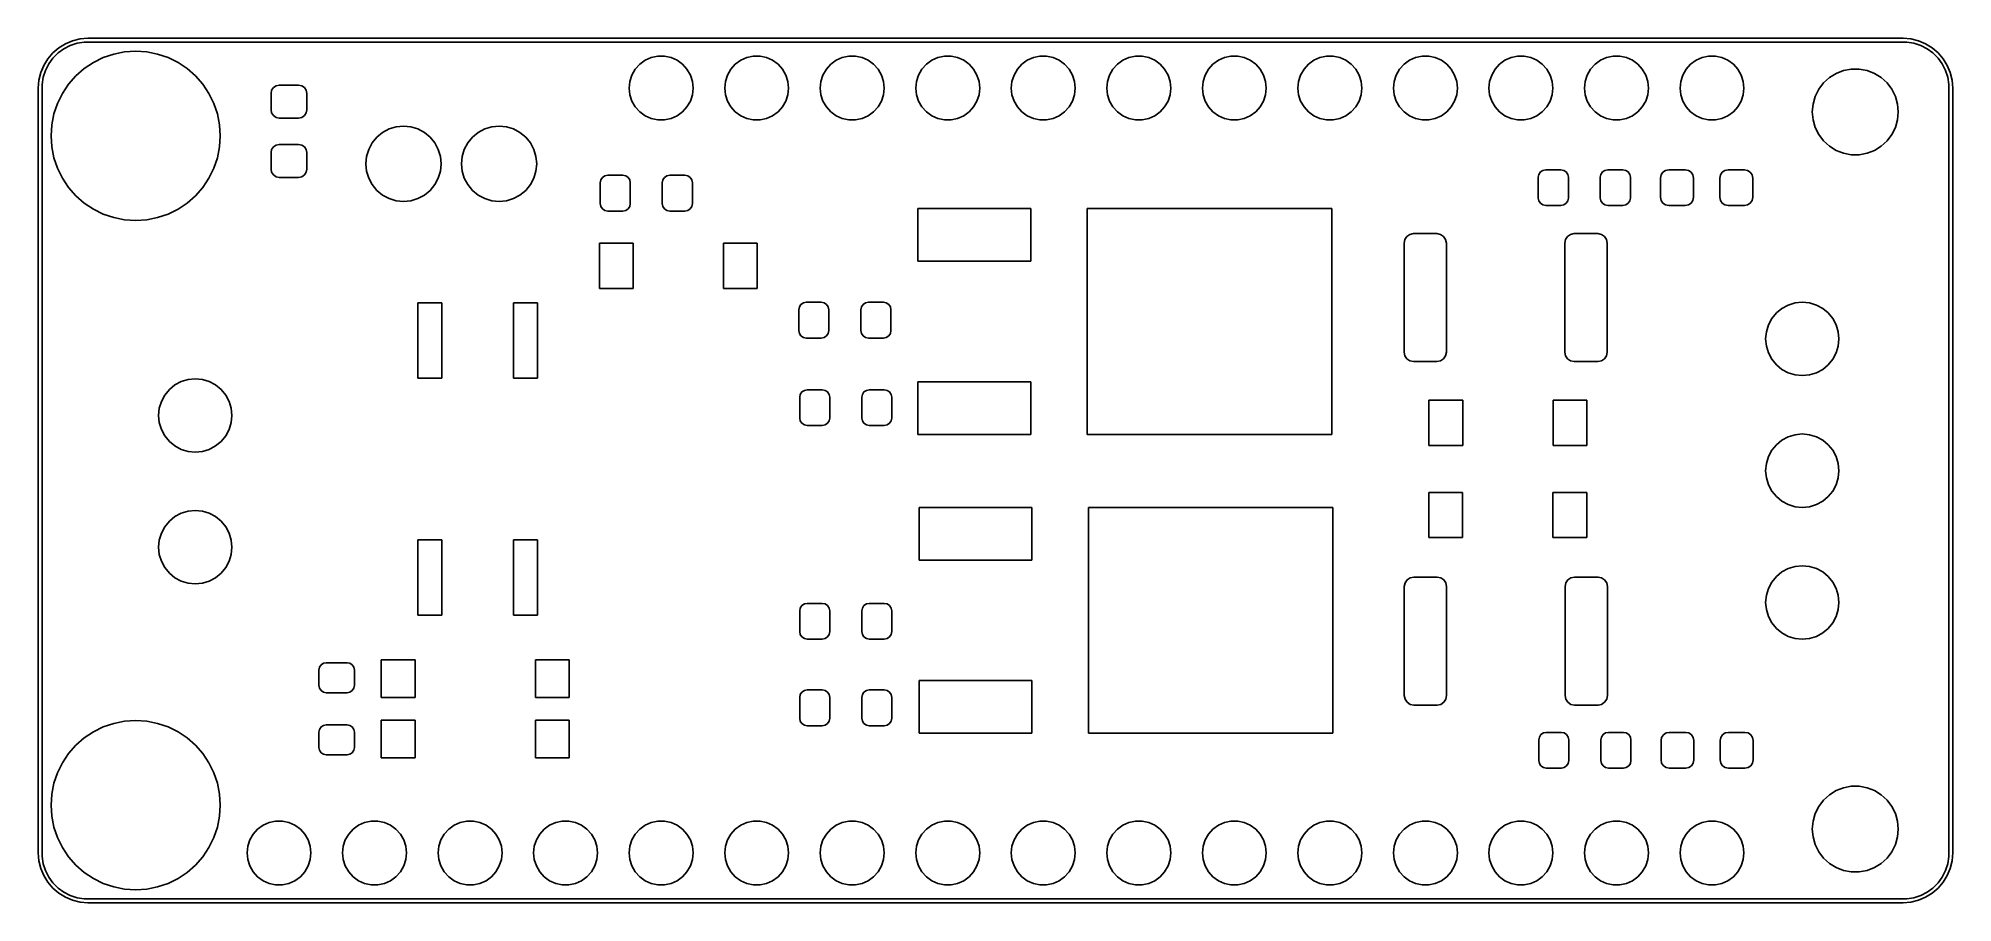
# Model space of a CAD drawing. Extents: x 4.6 to 6.6, y -3.64 to -2.73.
import ezdxf

# ---------------------------------------------------------------- set-up
doc = ezdxf.new("R2010")
doc.units = 0
doc.header["$MEASUREMENT"] = 0
doc.layers.add('BLACK', color=7, linetype='CONTINUOUS')

msp = doc.modelspace()

# ---------------------------------------------------------------- linework, layer by layer
at = {"layer": 'BLACK', "linetype": 'CONTINUOUS'}
for p, q in [((4.61289, -2.74905), (4.61909, -2.74376)), ((4.62446, -2.74472), (4.61834, -2.74916)), ((4.61909, -2.74376), (4.62604, -2.7395)), ((4.6312, -2.74129), (4.62446, -2.74472)), ((4.62604, -2.7395), (4.63358, -2.73637)), ((4.63839, -2.73895), (4.6312, -2.74129)), ((4.63358, -2.73637), (4.64151, -2.73447)), ((4.64585, -2.73777), (4.63839, -2.73895)), ((4.64151, -2.73447), (4.64963, -2.73383)), ((4.64963, -2.73777), (4.64585, -2.73777)), ((4.64963, -2.73383), (4.64963, -2.73383)), ((4.64963, -2.73383), (6.54963, -2.73383)), ((4.64963, -2.73777), (4.64963, -2.73777)), ((6.54963, -2.73777), (4.64963, -2.73777)), ((4.64963, -2.73777), (4.64963, -2.73777)), ((4.64963, -2.73777), (4.64963, -2.73777)), ((6.54963, -2.73383), (6.55776, -2.73447)), ((6.55341, -2.73777), (6.54963, -2.73777)), ((6.56088, -2.73895), (6.55341, -2.73777)), ((6.55776, -2.73447), (6.56569, -2.73637)), ((6.56807, -2.74129), (6.56088, -2.73895)), ((6.56569, -2.73637), (6.57323, -2.73949)), ((6.57481, -2.74472), (6.56807, -2.74129)), ((6.57323, -2.73949), (6.58018, -2.74375)), ((6.58093, -2.74916), (6.57481, -2.74472)), ((6.58018, -2.74375), (6.58638, -2.74905)), ((4.60021, -2.76974), (4.60333, -2.76221)), ((4.60333, -2.76221), (4.60759, -2.75525)), ((4.60856, -2.76062), (4.60512, -2.76736)), ((4.60759, -2.75525), (4.61289, -2.74905)), ((4.613, -2.75451), (4.60856, -2.76062)), ((4.61834, -2.74916), (4.613, -2.75451)), ((4.64571, -2.76552), (4.65534, -2.75908)), ((4.65534, -2.75908), (4.66574, -2.75396)), ((4.66574, -2.75396), (4.67671, -2.75023)), ((4.67671, -2.75023), (4.68807, -2.74797)), ((4.68807, -2.74797), (4.69963, -2.74722)), ((4.69963, -2.74722), (4.7112, -2.74797)), ((4.7112, -2.74797), (4.72256, -2.75023)), ((4.72256, -2.75023), (4.73353, -2.75396)), ((4.73353, -2.75396), (4.74393, -2.75908)), ((4.74393, -2.75908), (4.75356, -2.76552)), ((5.22256, -2.76613), (5.22724, -2.76093)), ((5.22724, -2.76093), (5.2329, -2.75682)), ((5.2329, -2.75682), (5.23929, -2.75397)), ((5.23929, -2.75397), (5.24614, -2.75252)), ((5.24614, -2.75252), (5.25313, -2.75252)), ((5.25313, -2.75252), (5.25998, -2.75397)), ((5.25998, -2.75397), (5.26637, -2.75682)), ((5.26637, -2.75682), (5.27203, -2.76093)), ((5.27203, -2.76093), (5.27671, -2.76613)), ((5.32256, -2.76613), (5.32724, -2.76093)), ((5.32724, -2.76093), (5.3329, -2.75682)), ((5.3329, -2.75682), (5.33929, -2.75397)), ((5.33929, -2.75397), (5.34614, -2.75252)), ((5.34614, -2.75252), (5.35313, -2.75252)), ((5.35313, -2.75252), (5.35998, -2.75397)), ((5.35998, -2.75397), (5.36637, -2.75682)), ((5.36637, -2.75682), (5.37203, -2.76093)), ((5.37203, -2.76093), (5.37671, -2.76613)), ((5.42256, -2.76613), (5.42724, -2.76093)), ((5.42724, -2.76093), (5.4329, -2.75682)), ((5.4329, -2.75682), (5.43929, -2.75397)), ((5.43929, -2.75397), (5.44614, -2.75252)), ((5.44614, -2.75252), (5.45313, -2.75252)), ((5.45313, -2.75252), (5.45998, -2.75397)), ((5.45998, -2.75397), (5.46637, -2.75682)), ((5.46637, -2.75682), (5.47203, -2.76093)), ((5.47203, -2.76093), (5.47671, -2.76613)), ((5.52256, -2.76613), (5.52724, -2.76093)), ((5.52724, -2.76093), (5.5329, -2.75682)), ((5.5329, -2.75682), (5.53929, -2.75397)), ((5.53929, -2.75397), (5.54614, -2.75252)), ((5.54614, -2.75252), (5.55313, -2.75252)), ((5.55313, -2.75252), (5.55998, -2.75397)), ((5.55998, -2.75397), (5.56637, -2.75682)), ((5.56637, -2.75682), (5.57203, -2.76093)), ((5.57203, -2.76093), (5.57671, -2.76613)), ((5.62256, -2.76613), (5.62724, -2.76093)), ((5.62724, -2.76093), (5.6329, -2.75682)), ((5.6329, -2.75682), (5.63929, -2.75397)), ((5.63929, -2.75397), (5.64614, -2.75252)), ((5.64614, -2.75252), (5.65313, -2.75252)), ((5.65313, -2.75252), (5.65998, -2.75397)), ((5.65998, -2.75397), (5.66637, -2.75682)), ((5.66637, -2.75682), (5.67203, -2.76093)), ((5.67203, -2.76093), (5.67671, -2.76613)), ((5.72256, -2.76613), (5.72724, -2.76093)), ((5.72724, -2.76093), (5.7329, -2.75682)), ((5.7329, -2.75682), (5.73929, -2.75397)), ((5.73929, -2.75397), (5.74614, -2.75252)), ((5.74614, -2.75252), (5.75313, -2.75252)), ((5.75313, -2.75252), (5.75998, -2.75397)), ((5.75998, -2.75397), (5.76637, -2.75682)), ((5.76637, -2.75682), (5.77203, -2.76093)), ((5.77203, -2.76093), (5.77671, -2.76613)), ((5.82256, -2.76613), (5.82724, -2.76093)), ((5.82724, -2.76093), (5.8329, -2.75682)), ((5.8329, -2.75682), (5.83929, -2.75397)), ((5.83929, -2.75397), (5.84614, -2.75252)), ((5.84614, -2.75252), (5.85313, -2.75252)), ((5.85313, -2.75252), (5.85998, -2.75397)), ((5.85998, -2.75397), (5.86637, -2.75682)), ((5.86637, -2.75682), (5.87203, -2.76093)), ((5.87203, -2.76093), (5.87671, -2.76613)), ((5.92256, -2.76613), (5.92724, -2.76093)), ((5.92724, -2.76093), (5.9329, -2.75682)), ((5.9329, -2.75682), (5.93929, -2.75397)), ((5.93929, -2.75397), (5.94614, -2.75252)), ((5.94614, -2.75252), (5.95313, -2.75252)), ((5.95313, -2.75252), (5.95998, -2.75397)), ((5.95998, -2.75397), (5.96637, -2.75682)), ((5.96637, -2.75682), (5.97203, -2.76093)), ((5.97203, -2.76093), (5.97671, -2.76613)), ((6.02256, -2.76613), (6.02724, -2.76093)), ((6.02724, -2.76093), (6.0329, -2.75682)), ((6.0329, -2.75682), (6.03929, -2.75397)), ((6.03929, -2.75397), (6.04614, -2.75252)), ((6.04614, -2.75252), (6.05313, -2.75252)), ((6.05313, -2.75252), (6.05998, -2.75397)), ((6.05998, -2.75397), (6.06637, -2.75682)), ((6.06637, -2.75682), (6.07203, -2.76093)), ((6.07203, -2.76093), (6.07671, -2.76613)), ((6.12256, -2.76613), (6.12724, -2.76093)), ((6.12724, -2.76093), (6.1329, -2.75682)), ((6.1329, -2.75682), (6.13929, -2.75397)), ((6.13929, -2.75397), (6.14614, -2.75252)), ((6.14614, -2.75252), (6.15313, -2.75252)), ((6.15313, -2.75252), (6.15998, -2.75397)), ((6.15998, -2.75397), (6.16637, -2.75682)), ((6.16637, -2.75682), (6.17203, -2.76093)), ((6.17203, -2.76093), (6.17671, -2.76613)), ((6.22256, -2.76613), (6.22724, -2.76093)), ((6.22724, -2.76093), (6.2329, -2.75682)), ((6.2329, -2.75682), (6.23929, -2.75397)), ((6.23929, -2.75397), (6.24614, -2.75252)), ((6.24614, -2.75252), (6.25313, -2.75252)), ((6.25313, -2.75252), (6.25998, -2.75397)), ((6.25998, -2.75397), (6.26637, -2.75682)), ((6.26637, -2.75682), (6.27203, -2.76093)), ((6.27203, -2.76093), (6.27671, -2.76613)), ((6.32256, -2.76613), (6.32724, -2.76093)), ((6.32724, -2.76093), (6.3329, -2.75682)), ((6.3329, -2.75682), (6.33929, -2.75397)), ((6.33929, -2.75397), (6.34614, -2.75252)), ((6.34614, -2.75252), (6.35313, -2.75252)), ((6.35313, -2.75252), (6.35998, -2.75397)), ((6.35998, -2.75397), (6.36637, -2.75682)), ((6.36637, -2.75682), (6.37203, -2.76093)), ((6.37203, -2.76093), (6.37671, -2.76613)), ((6.58627, -2.75451), (6.58093, -2.74916)), ((6.59071, -2.76062), (6.58627, -2.75451)), ((6.58638, -2.74905), (6.59168, -2.75525)), ((6.59415, -2.76736), (6.59071, -2.76062)), ((6.59168, -2.75525), (6.59594, -2.7622)), ((6.59594, -2.7622), (6.59906, -2.76974)), ((4.59767, -2.7858), (4.59831, -2.77767)), ((4.59831, -2.77767), (4.60021, -2.76974)), ((4.60279, -2.77455), (4.6016, -2.78202)), ((4.6016, -2.78202), (4.6016, -2.7858)), ((4.60512, -2.76736), (4.60279, -2.77455)), ((4.62292, -2.79151), (4.62936, -2.78187)), ((4.62936, -2.78187), (4.637, -2.77316)), ((4.637, -2.77316), (4.64571, -2.76552)), ((4.75356, -2.76552), (4.76227, -2.77316)), ((4.76227, -2.77316), (4.76991, -2.78187)), ((4.76991, -2.78187), (4.77635, -2.79151)), ((4.84195, -2.78809), (4.84382, -2.7853)), ((4.84382, -2.7853), (4.84662, -2.78343)), ((4.84662, -2.78343), (4.84991, -2.78278)), ((4.84991, -2.78278), (4.87009, -2.78278)), ((4.87009, -2.78278), (4.87338, -2.78343)), ((4.87338, -2.78343), (4.87618, -2.7853)), ((4.87618, -2.7853), (4.87805, -2.78809)), ((5.21617, -2.7858), (5.2169, -2.77884)), ((5.2169, -2.77884), (5.21906, -2.77219)), ((5.21906, -2.77219), (5.22256, -2.76613)), ((5.27671, -2.76613), (5.28021, -2.77219)), ((5.28021, -2.77219), (5.28237, -2.77884)), ((5.28237, -2.77884), (5.2831, -2.7858)), ((5.31617, -2.7858), (5.3169, -2.77884)), ((5.3169, -2.77884), (5.31906, -2.77219)), ((5.31906, -2.77219), (5.32256, -2.76613)), ((5.37671, -2.76613), (5.38021, -2.77219)), ((5.38021, -2.77219), (5.38237, -2.77884)), ((5.38237, -2.77884), (5.3831, -2.7858)), ((5.41617, -2.7858), (5.4169, -2.77884)), ((5.4169, -2.77884), (5.41906, -2.77219)), ((5.41906, -2.77219), (5.42256, -2.76613)), ((5.47671, -2.76613), (5.48021, -2.77219)), ((5.48021, -2.77219), (5.48237, -2.77884)), ((5.48237, -2.77884), (5.4831, -2.7858)), ((5.51617, -2.7858), (5.5169, -2.77884)), ((5.5169, -2.77884), (5.51906, -2.77219)), ((5.51906, -2.77219), (5.52256, -2.76613)), ((5.57671, -2.76613), (5.58021, -2.77219)), ((5.58021, -2.77219), (5.58237, -2.77884)), ((5.58237, -2.77884), (5.5831, -2.7858)), ((5.61617, -2.7858), (5.6169, -2.77884)), ((5.6169, -2.77884), (5.61906, -2.77219)), ((5.61906, -2.77219), (5.62256, -2.76613)), ((5.67671, -2.76613), (5.68021, -2.77219)), ((5.68021, -2.77219), (5.68237, -2.77884)), ((5.68237, -2.77884), (5.6831, -2.7858)), ((5.71617, -2.7858), (5.7169, -2.77884)), ((5.7169, -2.77884), (5.71906, -2.77219)), ((5.71906, -2.77219), (5.72256, -2.76613)), ((5.77671, -2.76613), (5.78021, -2.77219)), ((5.78021, -2.77219), (5.78237, -2.77884)), ((5.78237, -2.77884), (5.7831, -2.7858)), ((5.81617, -2.7858), (5.8169, -2.77884)), ((5.8169, -2.77884), (5.81906, -2.77219)), ((5.81906, -2.77219), (5.82256, -2.76613)), ((5.87671, -2.76613), (5.88021, -2.77219)), ((5.88021, -2.77219), (5.88237, -2.77884)), ((5.88237, -2.77884), (5.8831, -2.7858)), ((5.91617, -2.7858), (5.9169, -2.77884)), ((5.9169, -2.77884), (5.91906, -2.77219)), ((5.91906, -2.77219), (5.92256, -2.76613)), ((5.97671, -2.76613), (5.98021, -2.77219)), ((5.98021, -2.77219), (5.98237, -2.77884)), ((5.98237, -2.77884), (5.9831, -2.7858)), ((6.01617, -2.7858), (6.0169, -2.77884)), ((6.0169, -2.77884), (6.01906, -2.77219)), ((6.01906, -2.77219), (6.02256, -2.76613)), ((6.07671, -2.76613), (6.08021, -2.77219)), ((6.08021, -2.77219), (6.08237, -2.77884)), ((6.08237, -2.77884), (6.0831, -2.7858)), ((6.11617, -2.7858), (6.1169, -2.77884)), ((6.1169, -2.77884), (6.11906, -2.77219)), ((6.11906, -2.77219), (6.12256, -2.76613)), ((6.17671, -2.76613), (6.18021, -2.77219)), ((6.18021, -2.77219), (6.18237, -2.77884)), ((6.18237, -2.77884), (6.1831, -2.7858)), ((6.21617, -2.7858), (6.2169, -2.77884)), ((6.2169, -2.77884), (6.21906, -2.77219)), ((6.21906, -2.77219), (6.22256, -2.76613)), ((6.27671, -2.76613), (6.28021, -2.77219)), ((6.28021, -2.77219), (6.28237, -2.77884)), ((6.28237, -2.77884), (6.2831, -2.7858)), ((6.31617, -2.7858), (6.3169, -2.77884)), ((6.3169, -2.77884), (6.31906, -2.77219)), ((6.31906, -2.77219), (6.32256, -2.76613)), ((6.37671, -2.76613), (6.38021, -2.77219)), ((6.38021, -2.77219), (6.38237, -2.77884)), ((6.38237, -2.77884), (6.3831, -2.7858)), ((6.46138, -2.78711), (6.46638, -2.78048)), ((6.46638, -2.78048), (6.47252, -2.77489)), ((6.47252, -2.77489), (6.47958, -2.77052)), ((6.47958, -2.77052), (6.48732, -2.76752)), ((6.48732, -2.76752), (6.49548, -2.76599)), ((6.49548, -2.76599), (6.50379, -2.76599)), ((6.50379, -2.76599), (6.51195, -2.76752)), ((6.51195, -2.76752), (6.51969, -2.77052)), ((6.51969, -2.77052), (6.52675, -2.77489)), ((6.52675, -2.77489), (6.53289, -2.78048)), ((6.53289, -2.78048), (6.53789, -2.78711)), ((6.59648, -2.77455), (6.59415, -2.76736)), ((6.59767, -2.78202), (6.59648, -2.77455)), ((6.59767, -2.7858), (6.59767, -2.78202)), ((6.59906, -2.76974), (6.60096, -2.77767)), ((6.60096, -2.77767), (6.6016, -2.7858)), ((4.59767, -3.5858), (4.59767, -2.7858)), ((4.59767, -2.7858), (4.59767, -2.7858)), ((4.6016, -2.7858), (4.6016, -2.7858)), ((4.6016, -2.7858), (4.6016, -3.5858)), ((4.61407, -2.81287), (4.6178, -2.8019)), ((4.6178, -2.8019), (4.62292, -2.79151)), ((4.77635, -2.79151), (4.78147, -2.8019)), ((4.78147, -2.8019), (4.7852, -2.81287)), ((4.8413, -2.79139), (4.84195, -2.78809)), ((4.8413, -2.80861), (4.8413, -2.79139)), ((4.87805, -2.78809), (4.8787, -2.79139)), ((4.8787, -2.79139), (4.8787, -2.80861)), ((5.2169, -2.79276), (5.21617, -2.7858)), ((5.21906, -2.79941), (5.2169, -2.79276)), ((5.22256, -2.80547), (5.21906, -2.79941)), ((5.22724, -2.81067), (5.22256, -2.80547)), ((5.27671, -2.80547), (5.27203, -2.81067)), ((5.28021, -2.79941), (5.27671, -2.80547)), ((5.28237, -2.79276), (5.28021, -2.79941)), ((5.2831, -2.7858), (5.28237, -2.79276)), ((5.3169, -2.79276), (5.31617, -2.7858)), ((5.31906, -2.79941), (5.3169, -2.79276)), ((5.32256, -2.80547), (5.31906, -2.79941)), ((5.32724, -2.81067), (5.32256, -2.80547)), ((5.37671, -2.80547), (5.37203, -2.81067)), ((5.38021, -2.79941), (5.37671, -2.80547)), ((5.38237, -2.79276), (5.38021, -2.79941)), ((5.3831, -2.7858), (5.38237, -2.79276)), ((5.4169, -2.79276), (5.41617, -2.7858)), ((5.41906, -2.79941), (5.4169, -2.79276)), ((5.42256, -2.80547), (5.41906, -2.79941)), ((5.42724, -2.81067), (5.42256, -2.80547)), ((5.47671, -2.80547), (5.47203, -2.81067)), ((5.48021, -2.79941), (5.47671, -2.80547)), ((5.48237, -2.79276), (5.48021, -2.79941)), ((5.4831, -2.7858), (5.48237, -2.79276)), ((5.5169, -2.79276), (5.51617, -2.7858)), ((5.51906, -2.79941), (5.5169, -2.79276)), ((5.52256, -2.80547), (5.51906, -2.79941)), ((5.52724, -2.81067), (5.52256, -2.80547)), ((5.57671, -2.80547), (5.57203, -2.81067)), ((5.58021, -2.79941), (5.57671, -2.80547)), ((5.58237, -2.79276), (5.58021, -2.79941)), ((5.5831, -2.7858), (5.58237, -2.79276)), ((5.6169, -2.79276), (5.61617, -2.7858)), ((5.61906, -2.79941), (5.6169, -2.79276)), ((5.62256, -2.80547), (5.61906, -2.79941)), ((5.62724, -2.81067), (5.62256, -2.80547)), ((5.67671, -2.80547), (5.67203, -2.81067)), ((5.68021, -2.79941), (5.67671, -2.80547)), ((5.68237, -2.79276), (5.68021, -2.79941)), ((5.6831, -2.7858), (5.68237, -2.79276)), ((5.7169, -2.79276), (5.71617, -2.7858)), ((5.71906, -2.79941), (5.7169, -2.79276)), ((5.72256, -2.80547), (5.71906, -2.79941)), ((5.72724, -2.81067), (5.72256, -2.80547)), ((5.77671, -2.80547), (5.77203, -2.81067)), ((5.78021, -2.79941), (5.77671, -2.80547)), ((5.78237, -2.79276), (5.78021, -2.79941)), ((5.7831, -2.7858), (5.78237, -2.79276)), ((5.8169, -2.79276), (5.81617, -2.7858)), ((5.81906, -2.79941), (5.8169, -2.79276)), ((5.82256, -2.80547), (5.81906, -2.79941)), ((5.82724, -2.81067), (5.82256, -2.80547)), ((5.87671, -2.80547), (5.87203, -2.81067)), ((5.88021, -2.79941), (5.87671, -2.80547)), ((5.88237, -2.79276), (5.88021, -2.79941)), ((5.8831, -2.7858), (5.88237, -2.79276)), ((5.9169, -2.79276), (5.91617, -2.7858)), ((5.91906, -2.79941), (5.9169, -2.79276)), ((5.92256, -2.80547), (5.91906, -2.79941)), ((5.92724, -2.81067), (5.92256, -2.80547)), ((5.97671, -2.80547), (5.97203, -2.81067)), ((5.98021, -2.79941), (5.97671, -2.80547)), ((5.98237, -2.79276), (5.98021, -2.79941)), ((5.9831, -2.7858), (5.98237, -2.79276)), ((6.0169, -2.79276), (6.01617, -2.7858)), ((6.01906, -2.79941), (6.0169, -2.79276)), ((6.02256, -2.80547), (6.01906, -2.79941)), ((6.02724, -2.81067), (6.02256, -2.80547)), ((6.07671, -2.80547), (6.07203, -2.81067)), ((6.08021, -2.79941), (6.07671, -2.80547)), ((6.08237, -2.79276), (6.08021, -2.79941)), ((6.0831, -2.7858), (6.08237, -2.79276)), ((6.1169, -2.79276), (6.11617, -2.7858)), ((6.11906, -2.79941), (6.1169, -2.79276)), ((6.12256, -2.80547), (6.11906, -2.79941)), ((6.12724, -2.81067), (6.12256, -2.80547)), ((6.17671, -2.80547), (6.17203, -2.81067)), ((6.18021, -2.79941), (6.17671, -2.80547)), ((6.18237, -2.79276), (6.18021, -2.79941)), ((6.1831, -2.7858), (6.18237, -2.79276)), ((6.2169, -2.79276), (6.21617, -2.7858)), ((6.21906, -2.79941), (6.2169, -2.79276)), ((6.22256, -2.80547), (6.21906, -2.79941)), ((6.22724, -2.81067), (6.22256, -2.80547)), ((6.27671, -2.80547), (6.27203, -2.81067)), ((6.28021, -2.79941), (6.27671, -2.80547)), ((6.28237, -2.79276), (6.28021, -2.79941)), ((6.2831, -2.7858), (6.28237, -2.79276)), ((6.3169, -2.79276), (6.31617, -2.7858)), ((6.31906, -2.79941), (6.3169, -2.79276)), ((6.32256, -2.80547), (6.31906, -2.79941)), ((6.32724, -2.81067), (6.32256, -2.80547)), ((6.37671, -2.80547), (6.37203, -2.81067)), ((6.38021, -2.79941), (6.37671, -2.80547)), ((6.38237, -2.79276), (6.38021, -2.79941)), ((6.3831, -2.7858), (6.38237, -2.79276)), ((6.45463, -2.8108), (6.4554, -2.80253)), ((6.4554, -2.80253), (6.45767, -2.79454)), ((6.45767, -2.79454), (6.46138, -2.78711)), ((6.53789, -2.78711), (6.5416, -2.79454)), ((6.5416, -2.79454), (6.54387, -2.80253)), ((6.54387, -2.80253), (6.54463, -2.8108)), ((6.59767, -3.5858), (6.59767, -2.7858)), ((6.59767, -2.7858), (6.59767, -2.7858)), ((6.6016, -2.7858), (6.6016, -2.7858)), ((6.6016, -2.7858), (6.6016, -2.7858)), ((6.6016, -2.7858), (6.6016, -3.5858)), ((4.61105, -2.8358), (4.61181, -2.82424)), ((4.61181, -2.82424), (4.61407, -2.81287)), ((4.7852, -2.81287), (4.78746, -2.82424)), ((4.78746, -2.82424), (4.78822, -2.8358)), ((4.84195, -2.81191), (4.8413, -2.80861)), ((4.84382, -2.8147), (4.84195, -2.81191)), ((4.84662, -2.81657), (4.84382, -2.8147)), ((4.84991, -2.81722), (4.84662, -2.81657)), ((4.87009, -2.81722), (4.84991, -2.81722)), ((4.87338, -2.81657), (4.87009, -2.81722)), ((4.87618, -2.8147), (4.87338, -2.81657)), ((4.87805, -2.81191), (4.87618, -2.8147)), ((4.8787, -2.80861), (4.87805, -2.81191)), ((5.2329, -2.81478), (5.22724, -2.81067)), ((5.23929, -2.81762), (5.2329, -2.81478)), ((5.24614, -2.81908), (5.23929, -2.81762)), ((5.25313, -2.81908), (5.24614, -2.81908)), ((5.25998, -2.81762), (5.25313, -2.81908)), ((5.26637, -2.81478), (5.25998, -2.81762)), ((5.27203, -2.81067), (5.26637, -2.81478)), ((5.3329, -2.81478), (5.32724, -2.81067)), ((5.33929, -2.81762), (5.3329, -2.81478)), ((5.34614, -2.81908), (5.33929, -2.81762)), ((5.35313, -2.81908), (5.34614, -2.81908)), ((5.35998, -2.81762), (5.35313, -2.81908)), ((5.36637, -2.81478), (5.35998, -2.81762)), ((5.37203, -2.81067), (5.36637, -2.81478)), ((5.4329, -2.81478), (5.42724, -2.81067)), ((5.43929, -2.81762), (5.4329, -2.81478)), ((5.44614, -2.81908), (5.43929, -2.81762)), ((5.45313, -2.81908), (5.44614, -2.81908)), ((5.45998, -2.81762), (5.45313, -2.81908)), ((5.46637, -2.81478), (5.45998, -2.81762)), ((5.47203, -2.81067), (5.46637, -2.81478)), ((5.5329, -2.81478), (5.52724, -2.81067)), ((5.53929, -2.81762), (5.5329, -2.81478)), ((5.54614, -2.81908), (5.53929, -2.81762)), ((5.55313, -2.81908), (5.54614, -2.81908)), ((5.55998, -2.81762), (5.55313, -2.81908)), ((5.56637, -2.81478), (5.55998, -2.81762)), ((5.57203, -2.81067), (5.56637, -2.81478)), ((5.6329, -2.81478), (5.62724, -2.81067)), ((5.63929, -2.81762), (5.6329, -2.81478)), ((5.64614, -2.81908), (5.63929, -2.81762)), ((5.65313, -2.81908), (5.64614, -2.81908)), ((5.65998, -2.81762), (5.65313, -2.81908)), ((5.66637, -2.81478), (5.65998, -2.81762)), ((5.67203, -2.81067), (5.66637, -2.81478)), ((5.7329, -2.81478), (5.72724, -2.81067)), ((5.73929, -2.81762), (5.7329, -2.81478)), ((5.74614, -2.81908), (5.73929, -2.81762)), ((5.75313, -2.81908), (5.74614, -2.81908)), ((5.75998, -2.81762), (5.75313, -2.81908)), ((5.76637, -2.81478), (5.75998, -2.81762)), ((5.77203, -2.81067), (5.76637, -2.81478)), ((5.8329, -2.81478), (5.82724, -2.81067)), ((5.83929, -2.81762), (5.8329, -2.81478)), ((5.84614, -2.81908), (5.83929, -2.81762)), ((5.85313, -2.81908), (5.84614, -2.81908)), ((5.85998, -2.81762), (5.85313, -2.81908)), ((5.86637, -2.81478), (5.85998, -2.81762)), ((5.87203, -2.81067), (5.86637, -2.81478)), ((5.9329, -2.81478), (5.92724, -2.81067)), ((5.93929, -2.81762), (5.9329, -2.81478)), ((5.94614, -2.81908), (5.93929, -2.81762)), ((5.95313, -2.81908), (5.94614, -2.81908)), ((5.95998, -2.81762), (5.95313, -2.81908)), ((5.96637, -2.81478), (5.95998, -2.81762)), ((5.97203, -2.81067), (5.96637, -2.81478)), ((6.0329, -2.81478), (6.02724, -2.81067)), ((6.03929, -2.81762), (6.0329, -2.81478)), ((6.04614, -2.81908), (6.03929, -2.81762)), ((6.05313, -2.81908), (6.04614, -2.81908)), ((6.05998, -2.81762), (6.05313, -2.81908)), ((6.06637, -2.81478), (6.05998, -2.81762)), ((6.07203, -2.81067), (6.06637, -2.81478)), ((6.1329, -2.81478), (6.12724, -2.81067)), ((6.13929, -2.81762), (6.1329, -2.81478)), ((6.14614, -2.81908), (6.13929, -2.81762)), ((6.15313, -2.81908), (6.14614, -2.81908)), ((6.15998, -2.81762), (6.15313, -2.81908)), ((6.16637, -2.81478), (6.15998, -2.81762)), ((6.17203, -2.81067), (6.16637, -2.81478)), ((6.2329, -2.81478), (6.22724, -2.81067)), ((6.23929, -2.81762), (6.2329, -2.81478)), ((6.24614, -2.81908), (6.23929, -2.81762)), ((6.25313, -2.81908), (6.24614, -2.81908)), ((6.25998, -2.81762), (6.25313, -2.81908)), ((6.26637, -2.81478), (6.25998, -2.81762)), ((6.27203, -2.81067), (6.26637, -2.81478)), ((6.3329, -2.81478), (6.32724, -2.81067)), ((6.33929, -2.81762), (6.3329, -2.81478)), ((6.34614, -2.81908), (6.33929, -2.81762)), ((6.35313, -2.81908), (6.34614, -2.81908)), ((6.35998, -2.81762), (6.35313, -2.81908)), ((6.36637, -2.81478), (6.35998, -2.81762)), ((6.37203, -2.81067), (6.36637, -2.81478)), ((6.4554, -2.81907), (6.45463, -2.8108)), ((6.45767, -2.82705), (6.4554, -2.81907)), ((6.54387, -2.81907), (6.5416, -2.82705)), ((6.54463, -2.8108), (6.54387, -2.81907)), ((4.61181, -2.84736), (4.61105, -2.8358)), ((4.78822, -2.8358), (4.78746, -2.84736)), ((4.84382, -2.84731), (4.84662, -2.84544)), ((4.84662, -2.84544), (4.84991, -2.84478)), ((4.84991, -2.84478), (4.87009, -2.84478)), ((4.87009, -2.84478), (4.87338, -2.84544)), ((4.87338, -2.84544), (4.87618, -2.84731)), ((4.94363, -2.84993), (4.94726, -2.84313)), ((4.94726, -2.84313), (4.95216, -2.83716)), ((4.95216, -2.83716), (4.95813, -2.83226)), ((4.95813, -2.83226), (4.96493, -2.82863)), ((4.96493, -2.82863), (4.97232, -2.82639)), ((4.97232, -2.82639), (4.98, -2.82563)), ((4.98, -2.82563), (4.98768, -2.82639)), ((4.98768, -2.82639), (4.99507, -2.82863)), ((4.99507, -2.82863), (5.00187, -2.83226)), ((5.00187, -2.83226), (5.00784, -2.83716)), ((5.00784, -2.83716), (5.01274, -2.84313)), ((5.01274, -2.84313), (5.01637, -2.84993)), ((5.04363, -2.84993), (5.04726, -2.84313)), ((5.04726, -2.84313), (5.05216, -2.83716)), ((5.05216, -2.83716), (5.05813, -2.83226)), ((5.05813, -2.83226), (5.06493, -2.82863)), ((5.06493, -2.82863), (5.07232, -2.82639)), ((5.07232, -2.82639), (5.08, -2.82563)), ((5.08, -2.82563), (5.08768, -2.82639)), ((5.08768, -2.82639), (5.09507, -2.82863)), ((5.09507, -2.82863), (5.10187, -2.83226)), ((5.10187, -2.83226), (5.10784, -2.83716)), ((5.10784, -2.83716), (5.11274, -2.84313)), ((5.11274, -2.84313), (5.11637, -2.84993)), ((6.46138, -2.83449), (6.45767, -2.82705)), ((6.46638, -2.84111), (6.46138, -2.83449)), ((6.47252, -2.84671), (6.46638, -2.84111)), ((6.53289, -2.84111), (6.52675, -2.84671)), ((6.53789, -2.83449), (6.53289, -2.84111)), ((6.5416, -2.82705), (6.53789, -2.83449)), ((4.61407, -2.85872), (4.61181, -2.84736)), ((4.6178, -2.8697), (4.61407, -2.85872)), ((4.7852, -2.85872), (4.78147, -2.8697)), ((4.78746, -2.84736), (4.7852, -2.85872)), ((4.8413, -2.8534), (4.84195, -2.8501)), ((4.8413, -2.87062), (4.8413, -2.8534)), ((4.84195, -2.8501), (4.84382, -2.84731)), ((4.87618, -2.84731), (4.87805, -2.8501)), ((4.87805, -2.8501), (4.8787, -2.8534)), ((4.8787, -2.8534), (4.8787, -2.87062)), ((4.94063, -2.865), (4.94139, -2.85732)), ((4.94139, -2.87268), (4.94063, -2.865)), ((4.94139, -2.85732), (4.94363, -2.84993)), ((5.01637, -2.84993), (5.01861, -2.85732)), ((5.01861, -2.85732), (5.01937, -2.865)), ((5.01937, -2.865), (5.01861, -2.87268)), ((5.04063, -2.865), (5.04139, -2.85732)), ((5.04139, -2.87268), (5.04063, -2.865)), ((5.04139, -2.85732), (5.04363, -2.84993)), ((5.11637, -2.84993), (5.11861, -2.85732)), ((5.11861, -2.85732), (5.11937, -2.865)), ((5.11937, -2.865), (5.11861, -2.87268)), ((6.47958, -2.85108), (6.47252, -2.84671)), ((6.48732, -2.85408), (6.47958, -2.85108)), ((6.49548, -2.85561), (6.48732, -2.85408)), ((6.50379, -2.85561), (6.49548, -2.85561)), ((6.51195, -2.85408), (6.50379, -2.85561)), ((6.51969, -2.85108), (6.51195, -2.85408)), ((6.52675, -2.84671), (6.51969, -2.85108)), ((4.62292, -2.88009), (4.6178, -2.8697)), ((4.62936, -2.88972), (4.62292, -2.88009)), ((4.77635, -2.88009), (4.76991, -2.88972)), ((4.78147, -2.8697), (4.77635, -2.88009)), ((4.84195, -2.87392), (4.8413, -2.87062)), ((4.84382, -2.87671), (4.84195, -2.87392)), ((4.84662, -2.87858), (4.84382, -2.87671)), ((4.84991, -2.87923), (4.84662, -2.87858)), ((4.87009, -2.87923), (4.84991, -2.87923)), ((4.87338, -2.87858), (4.87009, -2.87923)), ((4.87618, -2.87671), (4.87338, -2.87858)), ((4.87805, -2.87392), (4.87618, -2.87671)), ((4.8787, -2.87062), (4.87805, -2.87392)), ((4.94363, -2.88007), (4.94139, -2.87268)), ((4.94726, -2.88687), (4.94363, -2.88007)), ((5.01637, -2.88007), (5.01274, -2.88687)), ((5.01861, -2.87268), (5.01637, -2.88007)), ((5.04363, -2.88007), (5.04139, -2.87268)), ((5.04726, -2.88687), (5.04363, -2.88007)), ((5.11637, -2.88007), (5.11274, -2.88687)), ((5.11861, -2.87268), (5.11637, -2.88007)), ((5.18589, -2.88497), (5.18649, -2.88196)), ((5.18589, -2.90662), (5.18589, -2.88497)), ((5.18649, -2.88196), (5.18819, -2.8794)), ((5.18819, -2.8794), (5.19075, -2.8777)), ((5.19075, -2.8777), (5.19376, -2.8771)), ((5.19376, -2.8771), (5.20951, -2.8771)), ((5.20951, -2.8771), (5.21252, -2.8777)), ((5.21252, -2.8777), (5.21508, -2.8794)), ((5.21508, -2.8794), (5.21678, -2.88196)), ((5.21678, -2.88196), (5.21738, -2.88497)), ((5.21738, -2.88497), (5.21738, -2.90662)), ((5.25085, -2.88497), (5.25145, -2.88196)), ((5.25085, -2.90662), (5.25085, -2.88497)), ((5.25145, -2.88196), (5.25315, -2.8794)), ((5.25315, -2.8794), (5.25571, -2.8777)), ((5.25571, -2.8777), (5.25872, -2.8771)), ((5.25872, -2.8771), (5.27447, -2.8771)), ((5.27447, -2.8771), (5.27748, -2.8777)), ((5.27748, -2.8777), (5.28004, -2.8794)), ((5.28004, -2.8794), (5.28174, -2.88196)), ((5.28174, -2.88196), (5.28234, -2.88497)), ((5.28234, -2.88497), (5.28234, -2.90662)), ((6.16777, -2.87917), (6.16837, -2.87616)), ((6.16777, -2.90083), (6.16777, -2.87917)), ((6.16837, -2.87616), (6.17008, -2.87361)), ((6.17008, -2.87361), (6.17263, -2.8719)), ((6.17263, -2.8719), (6.17565, -2.8713)), ((6.17565, -2.8713), (6.19139, -2.8713)), ((6.19139, -2.8713), (6.19441, -2.8719)), ((6.19441, -2.8719), (6.19696, -2.87361)), ((6.19696, -2.87361), (6.19867, -2.87616)), ((6.19867, -2.87616), (6.19927, -2.87917)), ((6.19927, -2.87917), (6.19927, -2.90083)), ((6.23273, -2.87917), (6.23333, -2.87616)), ((6.23273, -2.90083), (6.23273, -2.87917)), ((6.23333, -2.87616), (6.23504, -2.87361)), ((6.23504, -2.87361), (6.23759, -2.8719)), ((6.23759, -2.8719), (6.24061, -2.8713)), ((6.24061, -2.8713), (6.25635, -2.8713)), ((6.25635, -2.8713), (6.25937, -2.8719)), ((6.25937, -2.8719), (6.26192, -2.87361)), ((6.26192, -2.87361), (6.26363, -2.87616)), ((6.26363, -2.87616), (6.26423, -2.87917)), ((6.26423, -2.87917), (6.26423, -2.90083)), ((6.29577, -2.87991), (6.29643, -2.87662)), ((6.29577, -2.90009), (6.29577, -2.87991)), ((6.29643, -2.87662), (6.29829, -2.87382)), ((6.29829, -2.87382), (6.30109, -2.87195)), ((6.30109, -2.87195), (6.30438, -2.8713)), ((6.30438, -2.8713), (6.32161, -2.8713)), ((6.32161, -2.8713), (6.3249, -2.87195)), ((6.3249, -2.87195), (6.3277, -2.87382)), ((6.3277, -2.87382), (6.32956, -2.87662)), ((6.32956, -2.87662), (6.33022, -2.87991)), ((6.33022, -2.87991), (6.33022, -2.90009)), ((6.35778, -2.87991), (6.35844, -2.87662)), ((6.35778, -2.90009), (6.35778, -2.87991)), ((6.35844, -2.87662), (6.3603, -2.87382)), ((6.3603, -2.87382), (6.3631, -2.87195)), ((6.3631, -2.87195), (6.36639, -2.8713)), ((6.36639, -2.8713), (6.38362, -2.8713)), ((6.38362, -2.8713), (6.38691, -2.87195)), ((6.38691, -2.87195), (6.38971, -2.87382)), ((6.38971, -2.87382), (6.39157, -2.87662)), ((6.39157, -2.87662), (6.39223, -2.87991)), ((6.39223, -2.87991), (6.39223, -2.90009)), ((4.637, -2.89844), (4.62936, -2.88972)), ((4.64571, -2.90608), (4.637, -2.89844)), ((4.76227, -2.89844), (4.75356, -2.90608)), ((4.76991, -2.88972), (4.76227, -2.89844)), ((4.95216, -2.89284), (4.94726, -2.88687)), ((4.95813, -2.89774), (4.95216, -2.89284)), ((4.96493, -2.90137), (4.95813, -2.89774)), ((4.97232, -2.90361), (4.96493, -2.90137)), ((4.98, -2.90437), (4.97232, -2.90361)), ((4.98768, -2.90361), (4.98, -2.90437)), ((4.99507, -2.90137), (4.98768, -2.90361)), ((5.00187, -2.89774), (4.99507, -2.90137)), ((5.00784, -2.89284), (5.00187, -2.89774)), ((5.01274, -2.88687), (5.00784, -2.89284)), ((5.05216, -2.89284), (5.04726, -2.88687)), ((5.05813, -2.89774), (5.05216, -2.89284)), ((5.06493, -2.90137), (5.05813, -2.89774)), ((5.07232, -2.90361), (5.06493, -2.90137)), ((5.08, -2.90437), (5.07232, -2.90361)), ((5.08768, -2.90361), (5.08, -2.90437)), ((5.09507, -2.90137), (5.08768, -2.90361)), ((5.10187, -2.89774), (5.09507, -2.90137)), ((5.10784, -2.89284), (5.10187, -2.89774)), ((5.11274, -2.88687), (5.10784, -2.89284)), ((6.16837, -2.90384), (6.16777, -2.90083)), ((6.17008, -2.90639), (6.16837, -2.90384)), ((6.19867, -2.90384), (6.19696, -2.90639)), ((6.19927, -2.90083), (6.19867, -2.90384)), ((6.23333, -2.90384), (6.23273, -2.90083)), ((6.23504, -2.90639), (6.23333, -2.90384)), ((6.26363, -2.90384), (6.26192, -2.90639)), ((6.26423, -2.90083), (6.26363, -2.90384)), ((6.29643, -2.90338), (6.29577, -2.90009)), ((6.29829, -2.90618), (6.29643, -2.90338)), ((6.32956, -2.90338), (6.3277, -2.90618)), ((6.33022, -2.90009), (6.32956, -2.90338)), ((6.35844, -2.90338), (6.35778, -2.90009)), ((6.3603, -2.90618), (6.35844, -2.90338)), ((6.39157, -2.90338), (6.38971, -2.90618)), ((6.39223, -2.90009), (6.39157, -2.90338)), ((4.65534, -2.91251), (4.64571, -2.90608)), ((4.66574, -2.91764), (4.65534, -2.91251)), ((4.67671, -2.92136), (4.66574, -2.91764)), ((4.68807, -2.92362), (4.67671, -2.92136)), ((4.69963, -2.92438), (4.68807, -2.92362)), ((4.7112, -2.92362), (4.69963, -2.92438)), ((4.72256, -2.92136), (4.7112, -2.92362)), ((4.73353, -2.91764), (4.72256, -2.92136)), ((4.74393, -2.91251), (4.73353, -2.91764)), ((4.75356, -2.90608), (4.74393, -2.91251)), ((5.18649, -2.90964), (5.18589, -2.90662)), ((5.18819, -2.91219), (5.18649, -2.90964)), ((5.19075, -2.9139), (5.18819, -2.91219)), ((5.19376, -2.9145), (5.19075, -2.9139)), ((5.20951, -2.9145), (5.19376, -2.9145)), ((5.21252, -2.9139), (5.20951, -2.9145)), ((5.21508, -2.91219), (5.21252, -2.9139)), ((5.21678, -2.90964), (5.21508, -2.91219)), ((5.21738, -2.90662), (5.21678, -2.90964)), ((5.25145, -2.90964), (5.25085, -2.90662)), ((5.25315, -2.91219), (5.25145, -2.90964)), ((5.25571, -2.9139), (5.25315, -2.91219)), ((5.25872, -2.9145), (5.25571, -2.9139)), ((5.27447, -2.9145), (5.25872, -2.9145)), ((5.27748, -2.9139), (5.27447, -2.9145)), ((5.28004, -2.91219), (5.27748, -2.9139)), ((5.28174, -2.90964), (5.28004, -2.91219)), ((5.28234, -2.90662), (5.28174, -2.90964)), ((5.51846, -2.96701), (5.51846, -2.91189)), ((5.51846, -2.91189), (5.63657, -2.91189)), ((5.63657, -2.91189), (5.63657, -2.96701)), ((5.69562, -3.14811), (5.69562, -2.91189)), ((5.69562, -2.91189), (5.95153, -2.91189)), ((5.95153, -2.91189), (5.95153, -3.14811)), ((6.17263, -2.9081), (6.17008, -2.90639)), ((6.17565, -2.9087), (6.17263, -2.9081)), ((6.19139, -2.9087), (6.17565, -2.9087)), ((6.19441, -2.9081), (6.19139, -2.9087)), ((6.19696, -2.90639), (6.19441, -2.9081)), ((6.23759, -2.9081), (6.23504, -2.90639)), ((6.24061, -2.9087), (6.23759, -2.9081)), ((6.25635, -2.9087), (6.24061, -2.9087)), ((6.25937, -2.9081), (6.25635, -2.9087)), ((6.26192, -2.90639), (6.25937, -2.9081)), ((6.30109, -2.90805), (6.29829, -2.90618)), ((6.30438, -2.9087), (6.30109, -2.90805)), ((6.32161, -2.9087), (6.30438, -2.9087)), ((6.3249, -2.90805), (6.32161, -2.9087)), ((6.3277, -2.90618), (6.3249, -2.90805)), ((6.3631, -2.90805), (6.3603, -2.90618)), ((6.36639, -2.9087), (6.3631, -2.90805)), ((6.38362, -2.9087), (6.36639, -2.9087)), ((6.38691, -2.90805), (6.38362, -2.9087)), ((6.38971, -2.90618), (6.38691, -2.90805)), ((6.02728, -2.94791), (6.02803, -2.94415)), ((6.02803, -2.94415), (6.03016, -2.94095)), ((6.03016, -2.94095), (6.03335, -2.93882)), ((6.03335, -2.93882), (6.03712, -2.93807)), ((6.03712, -2.93807), (6.06173, -2.93807)), ((6.06173, -2.93807), (6.06549, -2.93882)), ((6.06549, -2.93882), (6.06869, -2.94095)), ((6.06869, -2.94095), (6.07082, -2.94415)), ((6.07082, -2.94415), (6.07157, -2.94791)), ((6.19558, -2.94791), (6.19633, -2.94415)), ((6.19633, -2.94415), (6.19847, -2.94095)), ((6.19847, -2.94095), (6.20166, -2.93882)), ((6.20166, -2.93882), (6.20543, -2.93807)), ((6.20543, -2.93807), (6.23003, -2.93807)), ((6.23003, -2.93807), (6.2338, -2.93882)), ((6.2338, -2.93882), (6.23699, -2.94095)), ((6.23699, -2.94095), (6.23913, -2.94415)), ((6.23913, -2.94415), (6.23988, -2.94791)), ((5.18496, -2.99542), (5.18496, -2.94818)), ((5.18496, -2.94818), (5.22039, -2.94818)), ((5.22039, -2.94818), (5.22039, -2.99542)), ((5.31488, -2.99542), (5.31488, -2.94818)), ((5.31488, -2.94818), (5.35031, -2.94818)), ((5.35031, -2.94818), (5.35031, -2.99542)), ((6.02728, -3.06209), (6.02728, -2.94791)), ((6.07157, -2.94791), (6.07157, -3.06209)), ((6.19558, -3.06209), (6.19558, -2.94791)), ((6.23988, -2.94791), (6.23988, -3.06209)), ((5.63657, -2.96701), (5.51846, -2.96701)), ((5.22039, -2.99542), (5.18496, -2.99542)), ((5.35031, -2.99542), (5.31488, -2.99542)), ((4.99504, -3.08915), (4.99504, -3.01041)), ((4.99504, -3.01041), (5.02023, -3.01041)), ((5.02023, -3.01041), (5.02023, -3.08915)), ((5.09504, -3.08915), (5.09504, -3.01041)), ((5.09504, -3.01041), (5.12023, -3.01041)), ((5.12023, -3.01041), (5.12023, -3.08915)), ((5.3937, -3.01772), (5.3943, -3.0147)), ((5.3937, -3.03937), (5.3937, -3.01772)), ((5.3943, -3.0147), (5.39601, -3.01215)), ((5.39601, -3.01215), (5.39856, -3.01044)), ((5.39856, -3.01044), (5.40157, -3.00984)), ((5.40157, -3.00984), (5.41732, -3.00984)), ((5.41732, -3.00984), (5.42034, -3.01044)), ((5.42034, -3.01044), (5.42289, -3.01215)), ((5.42289, -3.01215), (5.4246, -3.0147)), ((5.4246, -3.0147), (5.4252, -3.01772)), ((5.4252, -3.01772), (5.4252, -3.03937)), ((5.45866, -3.01772), (5.45926, -3.0147)), ((5.45866, -3.03937), (5.45866, -3.01772)), ((5.45926, -3.0147), (5.46097, -3.01215)), ((5.46097, -3.01215), (5.46352, -3.01044)), ((5.46352, -3.01044), (5.46654, -3.00984)), ((5.46654, -3.00984), (5.48228, -3.00984)), ((5.48228, -3.00984), (5.4853, -3.01044)), ((5.4853, -3.01044), (5.48785, -3.01215)), ((5.48785, -3.01215), (5.48956, -3.0147)), ((5.48956, -3.0147), (5.49016, -3.01772)), ((5.49016, -3.01772), (5.49016, -3.03937)), ((6.41227, -3.02688), (6.41705, -3.02106)), ((6.41705, -3.02106), (6.42286, -3.01629)), ((6.42286, -3.01629), (6.4295, -3.01274)), ((6.4295, -3.01274), (6.4367, -3.01056)), ((6.4367, -3.01056), (6.44419, -3.00982)), ((6.44419, -3.00982), (6.45168, -3.01056)), ((6.45168, -3.01056), (6.45888, -3.01274)), ((6.45888, -3.01274), (6.46551, -3.01629)), ((6.46551, -3.01629), (6.47133, -3.02106)), ((6.47133, -3.02106), (6.47611, -3.02688)), ((5.3943, -3.04238), (5.3937, -3.03937)), ((5.39601, -3.04494), (5.3943, -3.04238)), ((5.39856, -3.04664), (5.39601, -3.04494)), ((5.42289, -3.04494), (5.42034, -3.04664)), ((5.4246, -3.04238), (5.42289, -3.04494)), ((5.4252, -3.03937), (5.4246, -3.04238)), ((5.45926, -3.04238), (5.45866, -3.03937)), ((5.46097, -3.04494), (5.45926, -3.04238)), ((5.46352, -3.04664), (5.46097, -3.04494)), ((5.48785, -3.04494), (5.4853, -3.04664)), ((5.48956, -3.04238), (5.48785, -3.04494)), ((5.49016, -3.03937), (5.48956, -3.04238)), ((6.4058, -3.0482), (6.40654, -3.04072)), ((6.40654, -3.04072), (6.40873, -3.03352)), ((6.40873, -3.03352), (6.41227, -3.02688)), ((6.47611, -3.02688), (6.47965, -3.03352)), ((6.47965, -3.03352), (6.48184, -3.04072)), ((6.48184, -3.04072), (6.48257, -3.0482)), ((5.40157, -3.04724), (5.39856, -3.04664)), ((5.41732, -3.04724), (5.40157, -3.04724)), ((5.42034, -3.04664), (5.41732, -3.04724)), ((5.46654, -3.04724), (5.46352, -3.04664)), ((5.48228, -3.04724), (5.46654, -3.04724)), ((5.4853, -3.04664), (5.48228, -3.04724)), ((6.02803, -3.06585), (6.02728, -3.06209)), ((6.03016, -3.06905), (6.02803, -3.06585)), ((6.07082, -3.06585), (6.06869, -3.06905)), ((6.07157, -3.06209), (6.07082, -3.06585)), ((6.19633, -3.06585), (6.19558, -3.06209)), ((6.19847, -3.06905), (6.19633, -3.06585)), ((6.23913, -3.06585), (6.23699, -3.06905)), ((6.23988, -3.06209), (6.23913, -3.06585)), ((6.40654, -3.05569), (6.4058, -3.0482)), ((6.40873, -3.06289), (6.40654, -3.05569)), ((6.41227, -3.06953), (6.40873, -3.06289)), ((6.47965, -3.06289), (6.47611, -3.06953)), ((6.48184, -3.05569), (6.47965, -3.06289)), ((6.48257, -3.0482), (6.48184, -3.05569)), ((6.03335, -3.07118), (6.03016, -3.06905)), ((6.03712, -3.07193), (6.03335, -3.07118)), ((6.06173, -3.07193), (6.03712, -3.07193)), ((6.06549, -3.07118), (6.06173, -3.07193)), ((6.06869, -3.06905), (6.06549, -3.07118)), ((6.20166, -3.07118), (6.19847, -3.06905)), ((6.20543, -3.07193), (6.20166, -3.07118)), ((6.23003, -3.07193), (6.20543, -3.07193)), ((6.2338, -3.07118), (6.23003, -3.07193)), ((6.23699, -3.06905), (6.2338, -3.07118)), ((6.41705, -3.07535), (6.41227, -3.06953)), ((6.42286, -3.08012), (6.41705, -3.07535)), ((6.4295, -3.08367), (6.42286, -3.08012)), ((6.4367, -3.08585), (6.4295, -3.08367)), ((6.44419, -3.08659), (6.4367, -3.08585)), ((6.45168, -3.08585), (6.44419, -3.08659)), ((6.45888, -3.08367), (6.45168, -3.08585)), ((6.46551, -3.08012), (6.45888, -3.08367)), ((6.47133, -3.07535), (6.46551, -3.08012)), ((6.47611, -3.06953), (6.47133, -3.07535)), ((4.73008, -3.10688), (4.73486, -3.10106)), ((4.73486, -3.10106), (4.74067, -3.09629)), ((4.74067, -3.09629), (4.74731, -3.09274)), ((4.74731, -3.09274), (4.75451, -3.09056)), ((4.75451, -3.09056), (4.762, -3.08982)), ((4.762, -3.08982), (4.76949, -3.09056)), ((4.76949, -3.09056), (4.77669, -3.09274)), ((4.77669, -3.09274), (4.78333, -3.09629)), ((4.78333, -3.09629), (4.78914, -3.10106)), ((4.78914, -3.10106), (4.79392, -3.10688)), ((5.02023, -3.08915), (4.99504, -3.08915)), ((5.12023, -3.08915), (5.09504, -3.08915)), ((5.39528, -3.10624), (5.39699, -3.10368)), ((5.39699, -3.10368), (5.39955, -3.10198)), ((5.39955, -3.10198), (5.40256, -3.10138)), ((5.40256, -3.10138), (5.41831, -3.10138)), ((5.41831, -3.10138), (5.42132, -3.10198)), ((5.42132, -3.10198), (5.42387, -3.10368)), ((5.42387, -3.10368), (5.42558, -3.10624)), ((5.46025, -3.10624), (5.46195, -3.10368)), ((5.46195, -3.10368), (5.46451, -3.10198)), ((5.46451, -3.10198), (5.46752, -3.10138)), ((5.46752, -3.10138), (5.48327, -3.10138)), ((5.48327, -3.10138), (5.48628, -3.10198)), ((5.48628, -3.10198), (5.48884, -3.10368)), ((5.48884, -3.10368), (5.49054, -3.10624)), ((5.51846, -3.14811), (5.51846, -3.09299)), ((5.51846, -3.09299), (5.63657, -3.09299)), ((5.63657, -3.09299), (5.63657, -3.14811)), ((4.72361, -3.1282), (4.72435, -3.12072)), ((4.72435, -3.12072), (4.72654, -3.11352)), ((4.72654, -3.11352), (4.73008, -3.10688)), ((4.79392, -3.10688), (4.79746, -3.11352)), ((4.79746, -3.11352), (4.79965, -3.12072)), ((4.79965, -3.12072), (4.80039, -3.1282)), ((5.39469, -3.10925), (5.39528, -3.10624)), ((5.39469, -3.13091), (5.39469, -3.10925)), ((5.42558, -3.10624), (5.42618, -3.10925)), ((5.42618, -3.10925), (5.42618, -3.13091)), ((5.45965, -3.10925), (5.46025, -3.10624)), ((5.45965, -3.13091), (5.45965, -3.10925)), ((5.49054, -3.10624), (5.49114, -3.10925)), ((5.49114, -3.10925), (5.49114, -3.13091)), ((6.05332, -3.15962), (6.05332, -3.11238)), ((6.05332, -3.11238), (6.08876, -3.11238)), ((6.08876, -3.11238), (6.08876, -3.15962)), ((6.18324, -3.15962), (6.18324, -3.11238)), ((6.18324, -3.11238), (6.21868, -3.11238)), ((6.21868, -3.11238), (6.21868, -3.15962)), ((4.72435, -3.13569), (4.72361, -3.1282)), ((4.72654, -3.14289), (4.72435, -3.13569)), ((4.73008, -3.14953), (4.72654, -3.14289)), ((4.79746, -3.14289), (4.79392, -3.14953)), ((4.79965, -3.13569), (4.79746, -3.14289)), ((4.80039, -3.1282), (4.79965, -3.13569)), ((5.39528, -3.13392), (5.39469, -3.13091)), ((5.39699, -3.13647), (5.39528, -3.13392)), ((5.39955, -3.13818), (5.39699, -3.13647)), ((5.40256, -3.13878), (5.39955, -3.13818)), ((5.41831, -3.13878), (5.40256, -3.13878)), ((5.42132, -3.13818), (5.41831, -3.13878)), ((5.42387, -3.13647), (5.42132, -3.13818)), ((5.42558, -3.13392), (5.42387, -3.13647)), ((5.42618, -3.13091), (5.42558, -3.13392)), ((5.46025, -3.13392), (5.45965, -3.13091)), ((5.46195, -3.13647), (5.46025, -3.13392)), ((5.46451, -3.13818), (5.46195, -3.13647)), ((5.46752, -3.13878), (5.46451, -3.13818)), ((5.48327, -3.13878), (5.46752, -3.13878)), ((5.48628, -3.13818), (5.48327, -3.13878)), ((5.48884, -3.13647), (5.48628, -3.13818)), ((5.49054, -3.13392), (5.48884, -3.13647)), ((5.49114, -3.13091), (5.49054, -3.13392)), ((4.73486, -3.15535), (4.73008, -3.14953)), ((4.74067, -3.16012), (4.73486, -3.15535)), ((4.74731, -3.16367), (4.74067, -3.16012)), ((4.75451, -3.16585), (4.74731, -3.16367)), ((4.762, -3.16659), (4.75451, -3.16585)), ((4.76949, -3.16585), (4.762, -3.16659)), ((4.77669, -3.16367), (4.76949, -3.16585)), ((4.78333, -3.16012), (4.77669, -3.16367)), ((4.78914, -3.15535), (4.78333, -3.16012)), ((4.79392, -3.14953), (4.78914, -3.15535)), ((5.63657, -3.14811), (5.51846, -3.14811)), ((5.95153, -3.14811), (5.69562, -3.14811)), ((6.08876, -3.15962), (6.05332, -3.15962)), ((6.21868, -3.15962), (6.18324, -3.15962)), ((6.40873, -3.17131), (6.41227, -3.16467)), ((6.41227, -3.16467), (6.41705, -3.15886)), ((6.41705, -3.15886), (6.42286, -3.15408)), ((6.42286, -3.15408), (6.4295, -3.15054)), ((6.4295, -3.15054), (6.4367, -3.14835)), ((6.4367, -3.14835), (6.44419, -3.14761)), ((6.44419, -3.14761), (6.45168, -3.14835)), ((6.45168, -3.14835), (6.45888, -3.15054)), ((6.45888, -3.15054), (6.46551, -3.15408)), ((6.46551, -3.15408), (6.47133, -3.15886)), ((6.47133, -3.15886), (6.47611, -3.16467)), ((6.47611, -3.16467), (6.47965, -3.17131)), ((6.4058, -3.186), (6.40654, -3.17851)), ((6.40654, -3.19349), (6.4058, -3.186)), ((6.40654, -3.17851), (6.40873, -3.17131)), ((6.47965, -3.17131), (6.48184, -3.17851)), ((6.48184, -3.17851), (6.48257, -3.186)), ((6.48257, -3.186), (6.48184, -3.19349)), ((6.40873, -3.20069), (6.40654, -3.19349)), ((6.41227, -3.20733), (6.40873, -3.20069)), ((6.47965, -3.20069), (6.47611, -3.20733)), ((6.48184, -3.19349), (6.47965, -3.20069)), ((5.51969, -3.27953), (5.51969, -3.22441)), ((5.51969, -3.22441), (5.6378, -3.22441)), ((5.6378, -3.22441), (5.6378, -3.27953)), ((5.69685, -3.46063), (5.69685, -3.22441)), ((5.69685, -3.22441), (5.95276, -3.22441)), ((5.95276, -3.22441), (5.95276, -3.46063)), ((6.05315, -3.25591), (6.05315, -3.20866)), ((6.05315, -3.20866), (6.08858, -3.20866)), ((6.08858, -3.20866), (6.08858, -3.25591)), ((6.18307, -3.25591), (6.18307, -3.20866)), ((6.18307, -3.20866), (6.2185, -3.20866)), ((6.2185, -3.20866), (6.2185, -3.25591)), ((6.41705, -3.21314), (6.41227, -3.20733)), ((6.42286, -3.21792), (6.41705, -3.21314)), ((6.4295, -3.22146), (6.42286, -3.21792)), ((6.4367, -3.22365), (6.4295, -3.22146)), ((6.44419, -3.22439), (6.4367, -3.22365)), ((6.45168, -3.22365), (6.44419, -3.22439)), ((6.45888, -3.22146), (6.45168, -3.22365)), ((6.46551, -3.21792), (6.45888, -3.22146)), ((6.47133, -3.21314), (6.46551, -3.21792)), ((6.47611, -3.20733), (6.47133, -3.21314)), ((4.72654, -3.25131), (4.73008, -3.24467)), ((4.73008, -3.24467), (4.73486, -3.23886)), ((4.73486, -3.23886), (4.74067, -3.23408)), ((4.74067, -3.23408), (4.74731, -3.23054)), ((4.74731, -3.23054), (4.75451, -3.22835)), ((4.75451, -3.22835), (4.762, -3.22761)), ((4.762, -3.22761), (4.76949, -3.22835)), ((4.76949, -3.22835), (4.77669, -3.23054)), ((4.77669, -3.23054), (4.78333, -3.23408)), ((4.78333, -3.23408), (4.78914, -3.23886)), ((4.78914, -3.23886), (4.79392, -3.24467)), ((4.79392, -3.24467), (4.79746, -3.25131)), ((4.72361, -3.266), (4.72435, -3.25851)), ((4.72435, -3.27349), (4.72361, -3.266)), ((4.72435, -3.25851), (4.72654, -3.25131)), ((4.79746, -3.25131), (4.79965, -3.25851)), ((4.79965, -3.25851), (4.80039, -3.266)), ((4.80039, -3.266), (4.79965, -3.27349)), ((4.99504, -3.33718), (4.99504, -3.25844)), ((4.99504, -3.25844), (5.02023, -3.25844)), ((5.02023, -3.25844), (5.02023, -3.33718)), ((5.09504, -3.33718), (5.09504, -3.25844)), ((5.09504, -3.25844), (5.12023, -3.25844)), ((5.12023, -3.25844), (5.12023, -3.33718)), ((6.08858, -3.25591), (6.05315, -3.25591)), ((6.2185, -3.25591), (6.18307, -3.25591)), ((4.72654, -3.28069), (4.72435, -3.27349)), ((4.73008, -3.28733), (4.72654, -3.28069)), ((4.79746, -3.28069), (4.79392, -3.28733)), ((4.79965, -3.27349), (4.79746, -3.28069)), ((5.6378, -3.27953), (5.51969, -3.27953)), ((6.4295, -3.28833), (6.4367, -3.28615)), ((6.4367, -3.28615), (6.44419, -3.28541)), ((6.44419, -3.28541), (6.45168, -3.28615)), ((6.45168, -3.28615), (6.45888, -3.28833)), ((4.73486, -3.29314), (4.73008, -3.28733)), ((4.74067, -3.29792), (4.73486, -3.29314)), ((4.74731, -3.30146), (4.74067, -3.29792)), ((4.75451, -3.30365), (4.74731, -3.30146)), ((4.762, -3.30439), (4.75451, -3.30365)), ((4.76949, -3.30365), (4.762, -3.30439)), ((4.77669, -3.30146), (4.76949, -3.30365)), ((4.78333, -3.29792), (4.77669, -3.30146)), ((4.78914, -3.29314), (4.78333, -3.29792)), ((4.79392, -3.28733), (4.78914, -3.29314)), ((6.02756, -3.30709), (6.02831, -3.30332)), ((6.02831, -3.30332), (6.03044, -3.30013)), ((6.03044, -3.30013), (6.03364, -3.29799)), ((6.03364, -3.29799), (6.0374, -3.29724)), ((6.0374, -3.29724), (6.06201, -3.29724)), ((6.06201, -3.29724), (6.06577, -3.29799)), ((6.06577, -3.29799), (6.06897, -3.30013)), ((6.06897, -3.30013), (6.0711, -3.30332)), ((6.0711, -3.30332), (6.07185, -3.30709)), ((6.19587, -3.30709), (6.19662, -3.30332)), ((6.19662, -3.30332), (6.19875, -3.30013)), ((6.19875, -3.30013), (6.20194, -3.29799)), ((6.20194, -3.29799), (6.20571, -3.29724)), ((6.20571, -3.29724), (6.23031, -3.29724)), ((6.23031, -3.29724), (6.23408, -3.29799)), ((6.23408, -3.29799), (6.23727, -3.30013)), ((6.23727, -3.30013), (6.23941, -3.30332)), ((6.23941, -3.30332), (6.24016, -3.30709)), ((6.40873, -3.30911), (6.41227, -3.30247)), ((6.41227, -3.30247), (6.41705, -3.29665)), ((6.41705, -3.29665), (6.42286, -3.29188)), ((6.42286, -3.29188), (6.4295, -3.28833)), ((6.45888, -3.28833), (6.46551, -3.29188)), ((6.46551, -3.29188), (6.47133, -3.29665)), ((6.47133, -3.29665), (6.47611, -3.30247)), ((6.47611, -3.30247), (6.47965, -3.30911)), ((5.39699, -3.32711), (5.39955, -3.3254)), ((5.39955, -3.3254), (5.40256, -3.3248)), ((5.40256, -3.3248), (5.41831, -3.3248)), ((5.41831, -3.3248), (5.42132, -3.3254)), ((5.42132, -3.3254), (5.42387, -3.32711)), ((5.46195, -3.32711), (5.46451, -3.3254)), ((5.46451, -3.3254), (5.46752, -3.3248)), ((5.46752, -3.3248), (5.48327, -3.3248)), ((5.48327, -3.3248), (5.48628, -3.3254)), ((5.48628, -3.3254), (5.48884, -3.32711)), ((6.02756, -3.42126), (6.02756, -3.30709)), ((6.07185, -3.30709), (6.07185, -3.42126)), ((6.19587, -3.42126), (6.19587, -3.30709)), ((6.24016, -3.30709), (6.24016, -3.42126)), ((6.4058, -3.3238), (6.40654, -3.31631)), ((6.40654, -3.33128), (6.4058, -3.3238)), ((6.40654, -3.31631), (6.40873, -3.30911)), ((6.47965, -3.30911), (6.48184, -3.31631)), ((6.48184, -3.31631), (6.48257, -3.3238)), ((6.48257, -3.3238), (6.48184, -3.33128)), ((5.02023, -3.33718), (4.99504, -3.33718)), ((5.12023, -3.33718), (5.09504, -3.33718)), ((5.39469, -3.33268), (5.39528, -3.32966)), ((5.39469, -3.35433), (5.39469, -3.33268)), ((5.39528, -3.32966), (5.39699, -3.32711)), ((5.42387, -3.32711), (5.42558, -3.32966)), ((5.42558, -3.32966), (5.42618, -3.33268)), ((5.42618, -3.33268), (5.42618, -3.35433)), ((5.45965, -3.33268), (5.46025, -3.32966)), ((5.45965, -3.35433), (5.45965, -3.33268)), ((5.46025, -3.32966), (5.46195, -3.32711)), ((5.48884, -3.32711), (5.49054, -3.32966)), ((5.49054, -3.32966), (5.49114, -3.33268)), ((5.49114, -3.33268), (5.49114, -3.35433)), ((6.40873, -3.33848), (6.40654, -3.33128)), ((6.41227, -3.34512), (6.40873, -3.33848)), ((6.41705, -3.35094), (6.41227, -3.34512)), ((6.47611, -3.34512), (6.47133, -3.35094)), ((6.47965, -3.33848), (6.47611, -3.34512)), ((6.48184, -3.33128), (6.47965, -3.33848)), ((5.39528, -3.35734), (5.39469, -3.35433)), ((5.39699, -3.3599), (5.39528, -3.35734)), ((5.39955, -3.36161), (5.39699, -3.3599)), ((5.40256, -3.3622), (5.39955, -3.36161)), ((5.41831, -3.3622), (5.40256, -3.3622)), ((5.42132, -3.36161), (5.41831, -3.3622)), ((5.42387, -3.3599), (5.42132, -3.36161)), ((5.42558, -3.35734), (5.42387, -3.3599)), ((5.42618, -3.35433), (5.42558, -3.35734)), ((5.46025, -3.35734), (5.45965, -3.35433)), ((5.46195, -3.3599), (5.46025, -3.35734)), ((5.46451, -3.36161), (5.46195, -3.3599)), ((5.46752, -3.3622), (5.46451, -3.36161)), ((5.48327, -3.3622), (5.46752, -3.3622)), ((5.48628, -3.36161), (5.48327, -3.3622)), ((5.48884, -3.3599), (5.48628, -3.36161)), ((5.49054, -3.35734), (5.48884, -3.3599)), ((5.49114, -3.35433), (5.49054, -3.35734)), ((6.42286, -3.35571), (6.41705, -3.35094)), ((6.4295, -3.35926), (6.42286, -3.35571)), ((6.4367, -3.36144), (6.4295, -3.35926)), ((6.44419, -3.36218), (6.4367, -3.36144)), ((6.45168, -3.36144), (6.44419, -3.36218)), ((6.45888, -3.35926), (6.45168, -3.36144)), ((6.46551, -3.35571), (6.45888, -3.35926)), ((6.47133, -3.35094), (6.46551, -3.35571)), ((4.95657, -3.42319), (4.95657, -3.38382)), ((4.95657, -3.38382), (4.99201, -3.38382)), ((4.99201, -3.38382), (4.99201, -3.42319)), ((5.11799, -3.42319), (5.11799, -3.38382)), ((5.11799, -3.38382), (5.15343, -3.38382)), ((5.15343, -3.38382), (5.15343, -3.42319)), ((4.8913, -3.39465), (4.8919, -3.39163)), ((4.8913, -3.41039), (4.8913, -3.39465)), ((4.8919, -3.39163), (4.89361, -3.38908)), ((4.89361, -3.38908), (4.89616, -3.38737)), ((4.89616, -3.38737), (4.89917, -3.38677)), ((4.89917, -3.38677), (4.92083, -3.38677)), ((4.92083, -3.38677), (4.92384, -3.38737)), ((4.92384, -3.38737), (4.92639, -3.38908)), ((4.92639, -3.38908), (4.9281, -3.39163)), ((4.9281, -3.39163), (4.9287, -3.39465)), ((4.9287, -3.39465), (4.9287, -3.41039)), ((5.51969, -3.46063), (5.51969, -3.40551)), ((5.51969, -3.40551), (5.6378, -3.40551)), ((5.6378, -3.40551), (5.6378, -3.46063)), ((4.8919, -3.41341), (4.8913, -3.41039)), ((4.89361, -3.41596), (4.8919, -3.41341)), ((4.89616, -3.41767), (4.89361, -3.41596)), ((4.89917, -3.41827), (4.89616, -3.41767)), ((4.92083, -3.41827), (4.89917, -3.41827)), ((4.92384, -3.41767), (4.92083, -3.41827)), ((4.92639, -3.41596), (4.92384, -3.41767)), ((4.9281, -3.41341), (4.92639, -3.41596)), ((4.9287, -3.41039), (4.9281, -3.41341)), ((4.99201, -3.42319), (4.95657, -3.42319)), ((5.15343, -3.42319), (5.11799, -3.42319)), ((5.39469, -3.42323), (5.39528, -3.42022)), ((5.39469, -3.44488), (5.39469, -3.42323)), ((5.39528, -3.42022), (5.39699, -3.41766)), ((5.39699, -3.41766), (5.39955, -3.41595)), ((5.39955, -3.41595), (5.40256, -3.41535)), ((5.40256, -3.41535), (5.41831, -3.41535)), ((5.41831, -3.41535), (5.42132, -3.41595)), ((5.42132, -3.41595), (5.42387, -3.41766)), ((5.42387, -3.41766), (5.42558, -3.42022)), ((5.42558, -3.42022), (5.42618, -3.42323)), ((5.42618, -3.42323), (5.42618, -3.44488)), ((5.45965, -3.42323), (5.46025, -3.42022)), ((5.45965, -3.44488), (5.45965, -3.42323)), ((5.46025, -3.42022), (5.46195, -3.41766)), ((5.46195, -3.41766), (5.46451, -3.41595)), ((5.46451, -3.41595), (5.46752, -3.41535)), ((5.46752, -3.41535), (5.48327, -3.41535)), ((5.48327, -3.41535), (5.48628, -3.41595)), ((5.48628, -3.41595), (5.48884, -3.41766)), ((5.48884, -3.41766), (5.49054, -3.42022)), ((5.49054, -3.42022), (5.49114, -3.42323)), ((5.49114, -3.42323), (5.49114, -3.44488)), ((6.02831, -3.42503), (6.02756, -3.42126)), ((6.03044, -3.42822), (6.02831, -3.42503)), ((6.0711, -3.42503), (6.06897, -3.42822)), ((6.07185, -3.42126), (6.0711, -3.42503)), ((6.19662, -3.42503), (6.19587, -3.42126)), ((6.19875, -3.42822), (6.19662, -3.42503)), ((6.23941, -3.42503), (6.23727, -3.42822)), ((6.24016, -3.42126), (6.23941, -3.42503)), ((5.39528, -3.4479), (5.39469, -3.44488)), ((5.42618, -3.44488), (5.42558, -3.4479)), ((5.46025, -3.4479), (5.45965, -3.44488)), ((5.49114, -3.44488), (5.49054, -3.4479)), ((6.03364, -3.43035), (6.03044, -3.42822)), ((6.0374, -3.4311), (6.03364, -3.43035)), ((6.06201, -3.4311), (6.0374, -3.4311)), ((6.06577, -3.43035), (6.06201, -3.4311)), ((6.06897, -3.42822), (6.06577, -3.43035)), ((6.20194, -3.43035), (6.19875, -3.42822)), ((6.20571, -3.4311), (6.20194, -3.43035)), ((6.23031, -3.4311), (6.20571, -3.4311)), ((6.23408, -3.43035), (6.23031, -3.4311)), ((6.23727, -3.42822), (6.23408, -3.43035)), ((4.637, -3.47316), (4.64571, -3.46552)), ((4.64571, -3.46552), (4.65534, -3.45908)), ((4.65534, -3.45908), (4.66574, -3.45396)), ((4.66574, -3.45396), (4.67671, -3.45023)), ((4.67671, -3.45023), (4.68807, -3.44797)), ((4.68807, -3.44797), (4.69963, -3.44722)), ((4.69963, -3.44722), (4.7112, -3.44797)), ((4.7112, -3.44797), (4.72256, -3.45023)), ((4.72256, -3.45023), (4.73353, -3.45396)), ((4.73353, -3.45396), (4.74393, -3.45908)), ((4.74393, -3.45908), (4.75356, -3.46552)), ((4.75356, -3.46552), (4.76227, -3.47316)), ((4.8913, -3.45961), (4.8919, -3.45659)), ((4.8913, -3.47535), (4.8913, -3.45961)), ((4.8919, -3.45659), (4.89361, -3.45404)), ((4.89361, -3.45404), (4.89616, -3.45233)), ((4.89616, -3.45233), (4.89917, -3.45173)), ((4.89917, -3.45173), (4.92083, -3.45173)), ((4.92083, -3.45173), (4.92384, -3.45233)), ((4.92384, -3.45233), (4.92639, -3.45404)), ((4.92639, -3.45404), (4.9281, -3.45659)), ((4.9281, -3.45659), (4.9287, -3.45961)), ((4.9287, -3.45961), (4.9287, -3.47535)), ((4.95657, -3.48618), (4.95657, -3.44681)), ((4.95657, -3.44681), (4.99201, -3.44681)), ((4.99201, -3.44681), (4.99201, -3.48618)), ((5.11799, -3.48618), (5.11799, -3.44681)), ((5.11799, -3.44681), (5.15343, -3.44681)), ((5.15343, -3.44681), (5.15343, -3.48618)), ((5.39699, -3.45045), (5.39528, -3.4479)), ((5.39955, -3.45216), (5.39699, -3.45045)), ((5.40256, -3.45276), (5.39955, -3.45216)), ((5.41831, -3.45276), (5.40256, -3.45276)), ((5.42132, -3.45216), (5.41831, -3.45276)), ((5.42387, -3.45045), (5.42132, -3.45216)), ((5.42558, -3.4479), (5.42387, -3.45045)), ((5.46195, -3.45045), (5.46025, -3.4479)), ((5.46451, -3.45216), (5.46195, -3.45045)), ((5.46752, -3.45276), (5.46451, -3.45216)), ((5.48327, -3.45276), (5.46752, -3.45276)), ((5.48628, -3.45216), (5.48327, -3.45276)), ((5.48884, -3.45045), (5.48628, -3.45216)), ((5.49054, -3.4479), (5.48884, -3.45045)), ((5.6378, -3.46063), (5.51969, -3.46063)), ((5.95276, -3.46063), (5.69685, -3.46063)), ((6.16831, -3.46752), (6.16891, -3.46451)), ((6.16891, -3.46451), (6.17061, -3.46195)), ((6.17061, -3.46195), (6.17317, -3.46025)), ((6.17317, -3.46025), (6.17618, -3.45965)), ((6.17618, -3.45965), (6.19193, -3.45965)), ((6.19193, -3.45965), (6.19494, -3.46025)), ((6.19494, -3.46025), (6.1975, -3.46195)), ((6.1975, -3.46195), (6.1992, -3.46451)), ((6.1992, -3.46451), (6.1998, -3.46752)), ((6.23327, -3.46752), (6.23387, -3.46451)), ((6.23387, -3.46451), (6.23557, -3.46195)), ((6.23557, -3.46195), (6.23813, -3.46025)), ((6.23813, -3.46025), (6.24114, -3.45965)), ((6.24114, -3.45965), (6.25689, -3.45965)), ((6.25689, -3.45965), (6.2599, -3.46025)), ((6.2599, -3.46025), (6.26246, -3.46195)), ((6.26246, -3.46195), (6.26416, -3.46451)), ((6.26416, -3.46451), (6.26476, -3.46752)), ((6.29626, -3.46826), (6.29692, -3.46496)), ((6.29692, -3.46496), (6.29878, -3.46217)), ((6.29878, -3.46217), (6.30158, -3.4603)), ((6.30158, -3.4603), (6.30487, -3.45965)), ((6.30487, -3.45965), (6.3221, -3.45965)), ((6.3221, -3.45965), (6.32539, -3.4603)), ((6.32539, -3.4603), (6.32819, -3.46217)), ((6.32819, -3.46217), (6.33005, -3.46496)), ((6.33005, -3.46496), (6.33071, -3.46826)), ((6.35827, -3.46826), (6.35892, -3.46496)), ((6.35892, -3.46496), (6.36079, -3.46217)), ((6.36079, -3.46217), (6.36358, -3.4603)), ((6.36358, -3.4603), (6.36688, -3.45965)), ((6.36688, -3.45965), (6.3841, -3.45965)), ((6.3841, -3.45965), (6.3874, -3.4603)), ((6.3874, -3.4603), (6.39019, -3.46217)), ((6.39019, -3.46217), (6.39206, -3.46496)), ((6.39206, -3.46496), (6.39272, -3.46826)), ((4.62292, -3.49151), (4.62936, -3.48187)), ((4.62936, -3.48187), (4.637, -3.47316)), ((4.76227, -3.47316), (4.76991, -3.48187)), ((4.76991, -3.48187), (4.77635, -3.49151)), ((4.8919, -3.47837), (4.8913, -3.47535)), ((4.89361, -3.48092), (4.8919, -3.47837)), ((4.89616, -3.48263), (4.89361, -3.48092)), ((4.89917, -3.48323), (4.89616, -3.48263)), ((4.92083, -3.48323), (4.89917, -3.48323)), ((4.92384, -3.48263), (4.92083, -3.48323)), ((4.92639, -3.48092), (4.92384, -3.48263)), ((4.9281, -3.47837), (4.92639, -3.48092)), ((4.9287, -3.47535), (4.9281, -3.47837)), ((4.99201, -3.48618), (4.95657, -3.48618)), ((5.15343, -3.48618), (5.11799, -3.48618)), ((6.16831, -3.48917), (6.16831, -3.46752)), ((6.1998, -3.46752), (6.1998, -3.48917)), ((6.23327, -3.48917), (6.23327, -3.46752)), ((6.26476, -3.46752), (6.26476, -3.48917)), ((6.29626, -3.48844), (6.29626, -3.46826)), ((6.33071, -3.46826), (6.33071, -3.48844)), ((6.35827, -3.48844), (6.35827, -3.46826)), ((6.39272, -3.46826), (6.39272, -3.48844)), ((4.61407, -3.51287), (4.6178, -3.5019)), ((4.6178, -3.5019), (4.62292, -3.49151)), ((4.77635, -3.49151), (4.78147, -3.5019)), ((4.78147, -3.5019), (4.7852, -3.51287)), ((6.16891, -3.49219), (6.16831, -3.48917)), ((6.17061, -3.49474), (6.16891, -3.49219)), ((6.17317, -3.49645), (6.17061, -3.49474)), ((6.17618, -3.49705), (6.17317, -3.49645)), ((6.19193, -3.49705), (6.17618, -3.49705)), ((6.19494, -3.49645), (6.19193, -3.49705)), ((6.1975, -3.49474), (6.19494, -3.49645)), ((6.1992, -3.49219), (6.1975, -3.49474)), ((6.1998, -3.48917), (6.1992, -3.49219)), ((6.23387, -3.49219), (6.23327, -3.48917)), ((6.23557, -3.49474), (6.23387, -3.49219)), ((6.23813, -3.49645), (6.23557, -3.49474)), ((6.24114, -3.49705), (6.23813, -3.49645)), ((6.25689, -3.49705), (6.24114, -3.49705)), ((6.2599, -3.49645), (6.25689, -3.49705)), ((6.26246, -3.49474), (6.2599, -3.49645)), ((6.26416, -3.49219), (6.26246, -3.49474)), ((6.26476, -3.48917), (6.26416, -3.49219)), ((6.29692, -3.49173), (6.29626, -3.48844)), ((6.29878, -3.49452), (6.29692, -3.49173)), ((6.30158, -3.49639), (6.29878, -3.49452)), ((6.30487, -3.49705), (6.30158, -3.49639)), ((6.3221, -3.49705), (6.30487, -3.49705)), ((6.32539, -3.49639), (6.3221, -3.49705)), ((6.32819, -3.49452), (6.32539, -3.49639)), ((6.33005, -3.49173), (6.32819, -3.49452)), ((6.33071, -3.48844), (6.33005, -3.49173)), ((6.35892, -3.49173), (6.35827, -3.48844)), ((6.36079, -3.49452), (6.35892, -3.49173)), ((6.36358, -3.49639), (6.36079, -3.49452)), ((6.36688, -3.49705), (6.36358, -3.49639)), ((6.3841, -3.49705), (6.36688, -3.49705)), ((6.3874, -3.49639), (6.3841, -3.49705)), ((6.39019, -3.49452), (6.3874, -3.49639)), ((6.39206, -3.49173), (6.39019, -3.49452)), ((6.39272, -3.48844), (6.39206, -3.49173)), ((4.61105, -3.5358), (4.61181, -3.52424)), ((4.61181, -3.52424), (4.61407, -3.51287)), ((4.7852, -3.51287), (4.78746, -3.52424)), ((4.78746, -3.52424), (4.78822, -3.5358)), ((6.46638, -3.53048), (6.47252, -3.52489)), ((6.47252, -3.52489), (6.47958, -3.52052)), ((6.47958, -3.52052), (6.48732, -3.51752)), ((6.48732, -3.51752), (6.49548, -3.51599)), ((6.49548, -3.51599), (6.50379, -3.51599)), ((6.50379, -3.51599), (6.51195, -3.51752)), ((6.51195, -3.51752), (6.51969, -3.52052)), ((6.51969, -3.52052), (6.52675, -3.52489)), ((6.52675, -3.52489), (6.53289, -3.53048)), ((4.61181, -3.54736), (4.61105, -3.5358)), ((4.78822, -3.5358), (4.78746, -3.54736)), ((6.4554, -3.55253), (6.45767, -3.54454)), ((6.45767, -3.54454), (6.46138, -3.53711)), ((6.46138, -3.53711), (6.46638, -3.53048)), ((6.53289, -3.53048), (6.53789, -3.53711)), ((6.53789, -3.53711), (6.5416, -3.54454)), ((6.5416, -3.54454), (6.54387, -3.55253)), ((4.61407, -3.55872), (4.61181, -3.54736)), ((4.6178, -3.5697), (4.61407, -3.55872)), ((4.7852, -3.55872), (4.78147, -3.5697)), ((4.78746, -3.54736), (4.7852, -3.55872)), ((4.81906, -3.57219), (4.82256, -3.56613)), ((4.82256, -3.56613), (4.82724, -3.56093)), ((4.82724, -3.56093), (4.8329, -3.55682)), ((4.8329, -3.55682), (4.83929, -3.55397)), ((4.83929, -3.55397), (4.84614, -3.55252)), ((4.84614, -3.55252), (4.85313, -3.55252)), ((4.85313, -3.55252), (4.85998, -3.55397)), ((4.85998, -3.55397), (4.86637, -3.55682)), ((4.86637, -3.55682), (4.87203, -3.56093)), ((4.87203, -3.56093), (4.87671, -3.56613)), ((4.87671, -3.56613), (4.88021, -3.57219)), ((4.91906, -3.57219), (4.92256, -3.56613)), ((4.92256, -3.56613), (4.92724, -3.56093)), ((4.92724, -3.56093), (4.9329, -3.55682)), ((4.9329, -3.55682), (4.93929, -3.55397)), ((4.93929, -3.55397), (4.94614, -3.55252)), ((4.94614, -3.55252), (4.95313, -3.55252)), ((4.95313, -3.55252), (4.95998, -3.55397)), ((4.95998, -3.55397), (4.96637, -3.55682)), ((4.96637, -3.55682), (4.97203, -3.56093)), ((4.97203, -3.56093), (4.97671, -3.56613)), ((4.97671, -3.56613), (4.98021, -3.57219)), ((5.01906, -3.57219), (5.02256, -3.56613)), ((5.02256, -3.56613), (5.02724, -3.56093)), ((5.02724, -3.56093), (5.0329, -3.55682)), ((5.0329, -3.55682), (5.03929, -3.55397)), ((5.03929, -3.55397), (5.04614, -3.55252)), ((5.04614, -3.55252), (5.05313, -3.55252)), ((5.05313, -3.55252), (5.05998, -3.55397)), ((5.05998, -3.55397), (5.06637, -3.55682)), ((5.06637, -3.55682), (5.07203, -3.56093)), ((5.07203, -3.56093), (5.07671, -3.56613)), ((5.07671, -3.56613), (5.08021, -3.57219)), ((5.11906, -3.57219), (5.12256, -3.56613)), ((5.12256, -3.56613), (5.12724, -3.56093)), ((5.12724, -3.56093), (5.1329, -3.55682)), ((5.1329, -3.55682), (5.13929, -3.55397)), ((5.13929, -3.55397), (5.14614, -3.55252)), ((5.14614, -3.55252), (5.15313, -3.55252)), ((5.15313, -3.55252), (5.15998, -3.55397)), ((5.15998, -3.55397), (5.16637, -3.55682)), ((5.16637, -3.55682), (5.17203, -3.56093)), ((5.17203, -3.56093), (5.17671, -3.56613)), ((5.17671, -3.56613), (5.18021, -3.57219)), ((5.21906, -3.57219), (5.22256, -3.56613)), ((5.22256, -3.56613), (5.22724, -3.56093)), ((5.22724, -3.56093), (5.2329, -3.55682)), ((5.2329, -3.55682), (5.23929, -3.55397)), ((5.23929, -3.55397), (5.24614, -3.55252)), ((5.24614, -3.55252), (5.25313, -3.55252)), ((5.25313, -3.55252), (5.25998, -3.55397)), ((5.25998, -3.55397), (5.26637, -3.55682)), ((5.26637, -3.55682), (5.27203, -3.56093)), ((5.27203, -3.56093), (5.27671, -3.56613)), ((5.27671, -3.56613), (5.28021, -3.57219)), ((5.31906, -3.57219), (5.32256, -3.56613)), ((5.32256, -3.56613), (5.32724, -3.56093)), ((5.32724, -3.56093), (5.3329, -3.55682)), ((5.3329, -3.55682), (5.33929, -3.55397)), ((5.33929, -3.55397), (5.34614, -3.55252)), ((5.34614, -3.55252), (5.35313, -3.55252)), ((5.35313, -3.55252), (5.35998, -3.55397)), ((5.35998, -3.55397), (5.36637, -3.55682)), ((5.36637, -3.55682), (5.37203, -3.56093)), ((5.37203, -3.56093), (5.37671, -3.56613)), ((5.37671, -3.56613), (5.38021, -3.57219)), ((5.41906, -3.57219), (5.42256, -3.56613)), ((5.42256, -3.56613), (5.42724, -3.56093)), ((5.42724, -3.56093), (5.4329, -3.55682)), ((5.4329, -3.55682), (5.43929, -3.55397)), ((5.43929, -3.55397), (5.44614, -3.55252)), ((5.44614, -3.55252), (5.45313, -3.55252)), ((5.45313, -3.55252), (5.45998, -3.55397)), ((5.45998, -3.55397), (5.46637, -3.55682)), ((5.46637, -3.55682), (5.47203, -3.56093)), ((5.47203, -3.56093), (5.47671, -3.56613)), ((5.47671, -3.56613), (5.48021, -3.57219)), ((5.51906, -3.57219), (5.52256, -3.56613)), ((5.52256, -3.56613), (5.52724, -3.56093)), ((5.52724, -3.56093), (5.5329, -3.55682)), ((5.5329, -3.55682), (5.53929, -3.55397)), ((5.53929, -3.55397), (5.54614, -3.55252)), ((5.54614, -3.55252), (5.55313, -3.55252)), ((5.55313, -3.55252), (5.55998, -3.55397)), ((5.55998, -3.55397), (5.56637, -3.55682)), ((5.56637, -3.55682), (5.57203, -3.56093)), ((5.57203, -3.56093), (5.57671, -3.56613)), ((5.57671, -3.56613), (5.58021, -3.57219)), ((5.61906, -3.57219), (5.62256, -3.56613)), ((5.62256, -3.56613), (5.62724, -3.56093)), ((5.62724, -3.56093), (5.6329, -3.55682)), ((5.6329, -3.55682), (5.63929, -3.55397)), ((5.63929, -3.55397), (5.64614, -3.55252)), ((5.64614, -3.55252), (5.65313, -3.55252)), ((5.65313, -3.55252), (5.65998, -3.55397)), ((5.65998, -3.55397), (5.66637, -3.55682)), ((5.66637, -3.55682), (5.67203, -3.56093)), ((5.67203, -3.56093), (5.67671, -3.56613)), ((5.67671, -3.56613), (5.68021, -3.57219)), ((5.71906, -3.57219), (5.72256, -3.56613)), ((5.72256, -3.56613), (5.72724, -3.56093)), ((5.72724, -3.56093), (5.7329, -3.55682)), ((5.7329, -3.55682), (5.73929, -3.55397)), ((5.73929, -3.55397), (5.74614, -3.55252)), ((5.74614, -3.55252), (5.75313, -3.55252)), ((5.75313, -3.55252), (5.75998, -3.55397)), ((5.75998, -3.55397), (5.76637, -3.55682)), ((5.76637, -3.55682), (5.77203, -3.56093)), ((5.77203, -3.56093), (5.77671, -3.56613)), ((5.77671, -3.56613), (5.78021, -3.57219)), ((5.81906, -3.57219), (5.82256, -3.56613)), ((5.82256, -3.56613), (5.82724, -3.56093)), ((5.82724, -3.56093), (5.8329, -3.55682)), ((5.8329, -3.55682), (5.83929, -3.55397)), ((5.83929, -3.55397), (5.84614, -3.55252)), ((5.84614, -3.55252), (5.85313, -3.55252)), ((5.85313, -3.55252), (5.85998, -3.55397)), ((5.85998, -3.55397), (5.86637, -3.55682)), ((5.86637, -3.55682), (5.87203, -3.56093)), ((5.87203, -3.56093), (5.87671, -3.56613)), ((5.87671, -3.56613), (5.88021, -3.57219)), ((5.91906, -3.57219), (5.92256, -3.56613)), ((5.92256, -3.56613), (5.92724, -3.56093)), ((5.92724, -3.56093), (5.9329, -3.55682)), ((5.9329, -3.55682), (5.93929, -3.55397)), ((5.93929, -3.55397), (5.94614, -3.55252)), ((5.94614, -3.55252), (5.95313, -3.55252)), ((5.95313, -3.55252), (5.95998, -3.55397)), ((5.95998, -3.55397), (5.96637, -3.55682)), ((5.96637, -3.55682), (5.97203, -3.56093)), ((5.97203, -3.56093), (5.97671, -3.56613)), ((5.97671, -3.56613), (5.98021, -3.57219)), ((6.01906, -3.57219), (6.02256, -3.56613)), ((6.02256, -3.56613), (6.02724, -3.56093)), ((6.02724, -3.56093), (6.0329, -3.55682)), ((6.0329, -3.55682), (6.03929, -3.55397)), ((6.03929, -3.55397), (6.04614, -3.55252)), ((6.04614, -3.55252), (6.05313, -3.55252)), ((6.05313, -3.55252), (6.05998, -3.55397)), ((6.05998, -3.55397), (6.06637, -3.55682)), ((6.06637, -3.55682), (6.07203, -3.56093)), ((6.07203, -3.56093), (6.07671, -3.56613)), ((6.07671, -3.56613), (6.08021, -3.57219)), ((6.11906, -3.57219), (6.12256, -3.56613)), ((6.12256, -3.56613), (6.12724, -3.56093)), ((6.12724, -3.56093), (6.1329, -3.55682)), ((6.1329, -3.55682), (6.13929, -3.55397)), ((6.13929, -3.55397), (6.14614, -3.55252)), ((6.14614, -3.55252), (6.15313, -3.55252)), ((6.15313, -3.55252), (6.15998, -3.55397)), ((6.15998, -3.55397), (6.16637, -3.55682)), ((6.16637, -3.55682), (6.17203, -3.56093)), ((6.17203, -3.56093), (6.17671, -3.56613)), ((6.17671, -3.56613), (6.18021, -3.57219)), ((6.21906, -3.57219), (6.22256, -3.56613)), ((6.22256, -3.56613), (6.22724, -3.56093)), ((6.22724, -3.56093), (6.2329, -3.55682)), ((6.2329, -3.55682), (6.23929, -3.55397)), ((6.23929, -3.55397), (6.24614, -3.55252)), ((6.24614, -3.55252), (6.25313, -3.55252)), ((6.25313, -3.55252), (6.25998, -3.55397)), ((6.25998, -3.55397), (6.26637, -3.55682)), ((6.26637, -3.55682), (6.27203, -3.56093)), ((6.27203, -3.56093), (6.27671, -3.56613)), ((6.27671, -3.56613), (6.28021, -3.57219)), ((6.31906, -3.57219), (6.32256, -3.56613)), ((6.32256, -3.56613), (6.32724, -3.56093)), ((6.32724, -3.56093), (6.3329, -3.55682)), ((6.3329, -3.55682), (6.33929, -3.55397)), ((6.33929, -3.55397), (6.34614, -3.55252)), ((6.34614, -3.55252), (6.35313, -3.55252)), ((6.35313, -3.55252), (6.35998, -3.55397)), ((6.35998, -3.55397), (6.36637, -3.55682)), ((6.36637, -3.55682), (6.37203, -3.56093)), ((6.37203, -3.56093), (6.37671, -3.56613)), ((6.37671, -3.56613), (6.38021, -3.57219)), ((6.45463, -3.5608), (6.4554, -3.55253)), ((6.4554, -3.56907), (6.45463, -3.5608)), ((6.54387, -3.55253), (6.54463, -3.5608)), ((6.54463, -3.5608), (6.54387, -3.56907)), ((4.59831, -3.59393), (4.59767, -3.5858)), ((4.59767, -3.5858), (4.59767, -3.5858)), ((4.6016, -3.5858), (4.6016, -3.5858)), ((4.6016, -3.5858), (4.6016, -3.5858)), ((4.6016, -3.5858), (4.6016, -3.58958)), ((4.62292, -3.58009), (4.6178, -3.5697)), ((4.62936, -3.58972), (4.62292, -3.58009)), ((4.77635, -3.58009), (4.76991, -3.58972)), ((4.78147, -3.5697), (4.77635, -3.58009)), ((4.81617, -3.5858), (4.8169, -3.57884)), ((4.8169, -3.59276), (4.81617, -3.5858)), ((4.8169, -3.57884), (4.81906, -3.57219)), ((4.88021, -3.57219), (4.88237, -3.57884)), ((4.88237, -3.57884), (4.8831, -3.5858)), ((4.8831, -3.5858), (4.88237, -3.59276)), ((4.91617, -3.5858), (4.9169, -3.57884)), ((4.9169, -3.59276), (4.91617, -3.5858)), ((4.9169, -3.57884), (4.91906, -3.57219)), ((4.98021, -3.57219), (4.98237, -3.57884)), ((4.98237, -3.57884), (4.9831, -3.5858)), ((4.9831, -3.5858), (4.98237, -3.59276)), ((5.01617, -3.5858), (5.0169, -3.57884)), ((5.0169, -3.59276), (5.01617, -3.5858)), ((5.0169, -3.57884), (5.01906, -3.57219)), ((5.08021, -3.57219), (5.08237, -3.57884)), ((5.08237, -3.57884), (5.0831, -3.5858)), ((5.0831, -3.5858), (5.08237, -3.59276)), ((5.11617, -3.5858), (5.1169, -3.57884)), ((5.1169, -3.59276), (5.11617, -3.5858)), ((5.1169, -3.57884), (5.11906, -3.57219)), ((5.18021, -3.57219), (5.18237, -3.57884)), ((5.18237, -3.57884), (5.1831, -3.5858)), ((5.1831, -3.5858), (5.18237, -3.59276)), ((5.21617, -3.5858), (5.2169, -3.57884)), ((5.2169, -3.59276), (5.21617, -3.5858)), ((5.2169, -3.57884), (5.21906, -3.57219)), ((5.28021, -3.57219), (5.28237, -3.57884)), ((5.28237, -3.57884), (5.2831, -3.5858)), ((5.2831, -3.5858), (5.28237, -3.59276)), ((5.31617, -3.5858), (5.3169, -3.57884)), ((5.3169, -3.59276), (5.31617, -3.5858)), ((5.3169, -3.57884), (5.31906, -3.57219)), ((5.38021, -3.57219), (5.38237, -3.57884)), ((5.38237, -3.57884), (5.3831, -3.5858)), ((5.3831, -3.5858), (5.38237, -3.59276)), ((5.41617, -3.5858), (5.4169, -3.57884)), ((5.4169, -3.59276), (5.41617, -3.5858)), ((5.4169, -3.57884), (5.41906, -3.57219)), ((5.48021, -3.57219), (5.48237, -3.57884)), ((5.48237, -3.57884), (5.4831, -3.5858)), ((5.4831, -3.5858), (5.48237, -3.59276)), ((5.51617, -3.5858), (5.5169, -3.57884)), ((5.5169, -3.59276), (5.51617, -3.5858)), ((5.5169, -3.57884), (5.51906, -3.57219)), ((5.58021, -3.57219), (5.58237, -3.57884)), ((5.58237, -3.57884), (5.5831, -3.5858)), ((5.5831, -3.5858), (5.58237, -3.59276)), ((5.61617, -3.5858), (5.6169, -3.57884)), ((5.6169, -3.59276), (5.61617, -3.5858)), ((5.6169, -3.57884), (5.61906, -3.57219)), ((5.68021, -3.57219), (5.68237, -3.57884)), ((5.68237, -3.57884), (5.6831, -3.5858)), ((5.6831, -3.5858), (5.68237, -3.59276)), ((5.71617, -3.5858), (5.7169, -3.57884)), ((5.7169, -3.59276), (5.71617, -3.5858)), ((5.7169, -3.57884), (5.71906, -3.57219)), ((5.78021, -3.57219), (5.78237, -3.57884)), ((5.78237, -3.57884), (5.7831, -3.5858)), ((5.7831, -3.5858), (5.78237, -3.59276)), ((5.81617, -3.5858), (5.8169, -3.57884)), ((5.8169, -3.59276), (5.81617, -3.5858)), ((5.8169, -3.57884), (5.81906, -3.57219)), ((5.88021, -3.57219), (5.88237, -3.57884)), ((5.88237, -3.57884), (5.8831, -3.5858)), ((5.8831, -3.5858), (5.88237, -3.59276)), ((5.91617, -3.5858), (5.9169, -3.57884)), ((5.9169, -3.59276), (5.91617, -3.5858)), ((5.9169, -3.57884), (5.91906, -3.57219)), ((5.98021, -3.57219), (5.98237, -3.57884)), ((5.98237, -3.57884), (5.9831, -3.5858)), ((5.9831, -3.5858), (5.98237, -3.59276)), ((6.01617, -3.5858), (6.0169, -3.57884)), ((6.0169, -3.59276), (6.01617, -3.5858)), ((6.0169, -3.57884), (6.01906, -3.57219)), ((6.08021, -3.57219), (6.08237, -3.57884)), ((6.08237, -3.57884), (6.0831, -3.5858)), ((6.0831, -3.5858), (6.08237, -3.59276)), ((6.11617, -3.5858), (6.1169, -3.57884)), ((6.1169, -3.59276), (6.11617, -3.5858)), ((6.1169, -3.57884), (6.11906, -3.57219)), ((6.18021, -3.57219), (6.18237, -3.57884)), ((6.18237, -3.57884), (6.1831, -3.5858)), ((6.1831, -3.5858), (6.18237, -3.59276)), ((6.21617, -3.5858), (6.2169, -3.57884)), ((6.2169, -3.59276), (6.21617, -3.5858)), ((6.2169, -3.57884), (6.21906, -3.57219)), ((6.28021, -3.57219), (6.28237, -3.57884)), ((6.28237, -3.57884), (6.2831, -3.5858)), ((6.2831, -3.5858), (6.28237, -3.59276)), ((6.31617, -3.5858), (6.3169, -3.57884)), ((6.3169, -3.59276), (6.31617, -3.5858)), ((6.3169, -3.57884), (6.31906, -3.57219)), ((6.38021, -3.57219), (6.38237, -3.57884)), ((6.38237, -3.57884), (6.3831, -3.5858)), ((6.3831, -3.5858), (6.38237, -3.59276)), ((6.45767, -3.57705), (6.4554, -3.56907)), ((6.46138, -3.58449), (6.45767, -3.57705)), ((6.46638, -3.59111), (6.46138, -3.58449)), ((6.53789, -3.58449), (6.53289, -3.59111)), ((6.5416, -3.57705), (6.53789, -3.58449)), ((6.54387, -3.56907), (6.5416, -3.57705)), ((6.59767, -3.58958), (6.59767, -3.5858)), ((6.59767, -3.5858), (6.59767, -3.5858)), ((6.6016, -3.5858), (6.60096, -3.59393)), ((4.60021, -3.60186), (4.59831, -3.59393)), ((4.60333, -3.60939), (4.60021, -3.60186)), ((4.6016, -3.58958), (4.60279, -3.59705)), ((4.60279, -3.59705), (4.60512, -3.60424)), ((4.60512, -3.60424), (4.60855, -3.61097)), ((4.637, -3.59844), (4.62936, -3.58972)), ((4.64571, -3.60608), (4.637, -3.59844)), ((4.65534, -3.61251), (4.64571, -3.60608)), ((4.75356, -3.60608), (4.74393, -3.61251)), ((4.76227, -3.59844), (4.75356, -3.60608)), ((4.76991, -3.58972), (4.76227, -3.59844)), ((4.81906, -3.59941), (4.8169, -3.59276)), ((4.82256, -3.60547), (4.81906, -3.59941)), ((4.82724, -3.61067), (4.82256, -3.60547)), ((4.87671, -3.60547), (4.87203, -3.61067)), ((4.88021, -3.59941), (4.87671, -3.60547)), ((4.88237, -3.59276), (4.88021, -3.59941)), ((4.91906, -3.59941), (4.9169, -3.59276)), ((4.92256, -3.60547), (4.91906, -3.59941)), ((4.92724, -3.61067), (4.92256, -3.60547)), ((4.97671, -3.60547), (4.97203, -3.61067)), ((4.98021, -3.59941), (4.97671, -3.60547)), ((4.98237, -3.59276), (4.98021, -3.59941)), ((5.01906, -3.59941), (5.0169, -3.59276)), ((5.02256, -3.60547), (5.01906, -3.59941)), ((5.02724, -3.61067), (5.02256, -3.60547)), ((5.07671, -3.60547), (5.07203, -3.61067)), ((5.08021, -3.59941), (5.07671, -3.60547)), ((5.08237, -3.59276), (5.08021, -3.59941)), ((5.11906, -3.59941), (5.1169, -3.59276)), ((5.12256, -3.60547), (5.11906, -3.59941)), ((5.12724, -3.61067), (5.12256, -3.60547)), ((5.17671, -3.60547), (5.17203, -3.61067)), ((5.18021, -3.59941), (5.17671, -3.60547)), ((5.18237, -3.59276), (5.18021, -3.59941)), ((5.21906, -3.59941), (5.2169, -3.59276)), ((5.22256, -3.60547), (5.21906, -3.59941)), ((5.22724, -3.61067), (5.22256, -3.60547)), ((5.27671, -3.60547), (5.27203, -3.61067)), ((5.28021, -3.59941), (5.27671, -3.60547)), ((5.28237, -3.59276), (5.28021, -3.59941)), ((5.31906, -3.59941), (5.3169, -3.59276)), ((5.32256, -3.60547), (5.31906, -3.59941)), ((5.32724, -3.61067), (5.32256, -3.60547)), ((5.37671, -3.60547), (5.37203, -3.61067)), ((5.38021, -3.59941), (5.37671, -3.60547)), ((5.38237, -3.59276), (5.38021, -3.59941)), ((5.41906, -3.59941), (5.4169, -3.59276)), ((5.42256, -3.60547), (5.41906, -3.59941)), ((5.42724, -3.61067), (5.42256, -3.60547)), ((5.47671, -3.60547), (5.47203, -3.61067)), ((5.48021, -3.59941), (5.47671, -3.60547)), ((5.48237, -3.59276), (5.48021, -3.59941)), ((5.51906, -3.59941), (5.5169, -3.59276)), ((5.52256, -3.60547), (5.51906, -3.59941)), ((5.52724, -3.61067), (5.52256, -3.60547)), ((5.57671, -3.60547), (5.57203, -3.61067)), ((5.58021, -3.59941), (5.57671, -3.60547)), ((5.58237, -3.59276), (5.58021, -3.59941)), ((5.61906, -3.59941), (5.6169, -3.59276)), ((5.62256, -3.60547), (5.61906, -3.59941)), ((5.62724, -3.61067), (5.62256, -3.60547)), ((5.67671, -3.60547), (5.67203, -3.61067)), ((5.68021, -3.59941), (5.67671, -3.60547)), ((5.68237, -3.59276), (5.68021, -3.59941)), ((5.71906, -3.59941), (5.7169, -3.59276)), ((5.72256, -3.60547), (5.71906, -3.59941)), ((5.72724, -3.61067), (5.72256, -3.60547)), ((5.77671, -3.60547), (5.77203, -3.61067)), ((5.78021, -3.59941), (5.77671, -3.60547)), ((5.78237, -3.59276), (5.78021, -3.59941)), ((5.81906, -3.59941), (5.8169, -3.59276)), ((5.82256, -3.60547), (5.81906, -3.59941)), ((5.82724, -3.61067), (5.82256, -3.60547)), ((5.87671, -3.60547), (5.87203, -3.61067)), ((5.88021, -3.59941), (5.87671, -3.60547)), ((5.88237, -3.59276), (5.88021, -3.59941)), ((5.91906, -3.59941), (5.9169, -3.59276)), ((5.92256, -3.60547), (5.91906, -3.59941)), ((5.92724, -3.61067), (5.92256, -3.60547)), ((5.97671, -3.60547), (5.97203, -3.61067)), ((5.98021, -3.59941), (5.97671, -3.60547)), ((5.98237, -3.59276), (5.98021, -3.59941)), ((6.01906, -3.59941), (6.0169, -3.59276)), ((6.02256, -3.60547), (6.01906, -3.59941)), ((6.02724, -3.61067), (6.02256, -3.60547)), ((6.07671, -3.60547), (6.07203, -3.61067)), ((6.08021, -3.59941), (6.07671, -3.60547)), ((6.08237, -3.59276), (6.08021, -3.59941)), ((6.11906, -3.59941), (6.1169, -3.59276)), ((6.12256, -3.60547), (6.11906, -3.59941)), ((6.12724, -3.61067), (6.12256, -3.60547)), ((6.17671, -3.60547), (6.17203, -3.61067)), ((6.18021, -3.59941), (6.17671, -3.60547)), ((6.18237, -3.59276), (6.18021, -3.59941)), ((6.21906, -3.59941), (6.2169, -3.59276)), ((6.22256, -3.60547), (6.21906, -3.59941)), ((6.22724, -3.61067), (6.22256, -3.60547)), ((6.27671, -3.60547), (6.27203, -3.61067)), ((6.28021, -3.59941), (6.27671, -3.60547)), ((6.28237, -3.59276), (6.28021, -3.59941)), ((6.31906, -3.59941), (6.3169, -3.59276)), ((6.32256, -3.60547), (6.31906, -3.59941)), ((6.32724, -3.61067), (6.32256, -3.60547)), ((6.37671, -3.60547), (6.37203, -3.61067)), ((6.38021, -3.59941), (6.37671, -3.60547)), ((6.38237, -3.59276), (6.38021, -3.59941)), ((6.47252, -3.59671), (6.46638, -3.59111)), ((6.47958, -3.60108), (6.47252, -3.59671)), ((6.48732, -3.60408), (6.47958, -3.60108)), ((6.49548, -3.60561), (6.48732, -3.60408)), ((6.50379, -3.60561), (6.49548, -3.60561)), ((6.51195, -3.60408), (6.50379, -3.60561)), ((6.51969, -3.60108), (6.51195, -3.60408)), ((6.52675, -3.59671), (6.51969, -3.60108)), ((6.53289, -3.59111), (6.52675, -3.59671)), ((6.59072, -3.61097), (6.59415, -3.60424)), ((6.59415, -3.60424), (6.59648, -3.59705)), ((6.59906, -3.60186), (6.59594, -3.60939)), ((6.59648, -3.59705), (6.59767, -3.58958)), ((6.60096, -3.59393), (6.59906, -3.60186)), ((4.60759, -3.61634), (4.60333, -3.60939)), ((4.61289, -3.62255), (4.60759, -3.61634)), ((4.60855, -3.61097), (4.613, -3.61709)), ((4.61909, -3.62784), (4.61289, -3.62255)), ((4.613, -3.61709), (4.61834, -3.62243)), ((4.61834, -3.62243), (4.62446, -3.62688)), ((4.62446, -3.62688), (4.6312, -3.63031)), ((4.66574, -3.61764), (4.65534, -3.61251)), ((4.67671, -3.62136), (4.66574, -3.61764)), ((4.68807, -3.62362), (4.67671, -3.62136)), ((4.69963, -3.62438), (4.68807, -3.62362)), ((4.7112, -3.62362), (4.69963, -3.62438)), ((4.72256, -3.62136), (4.7112, -3.62362)), ((4.73353, -3.61764), (4.72256, -3.62136)), ((4.74393, -3.61251), (4.73353, -3.61764)), ((4.8329, -3.61478), (4.82724, -3.61067)), ((4.83929, -3.61762), (4.8329, -3.61478)), ((4.84614, -3.61908), (4.83929, -3.61762)), ((4.85313, -3.61908), (4.84614, -3.61908)), ((4.85998, -3.61762), (4.85313, -3.61908)), ((4.86637, -3.61478), (4.85998, -3.61762)), ((4.87203, -3.61067), (4.86637, -3.61478)), ((4.9329, -3.61478), (4.92724, -3.61067)), ((4.93929, -3.61762), (4.9329, -3.61478)), ((4.94614, -3.61908), (4.93929, -3.61762)), ((4.95313, -3.61908), (4.94614, -3.61908)), ((4.95998, -3.61762), (4.95313, -3.61908)), ((4.96637, -3.61478), (4.95998, -3.61762)), ((4.97203, -3.61067), (4.96637, -3.61478)), ((5.0329, -3.61478), (5.02724, -3.61067)), ((5.03929, -3.61762), (5.0329, -3.61478)), ((5.04614, -3.61908), (5.03929, -3.61762)), ((5.05313, -3.61908), (5.04614, -3.61908)), ((5.05998, -3.61762), (5.05313, -3.61908)), ((5.06637, -3.61478), (5.05998, -3.61762)), ((5.07203, -3.61067), (5.06637, -3.61478)), ((5.1329, -3.61478), (5.12724, -3.61067)), ((5.13929, -3.61762), (5.1329, -3.61478)), ((5.14614, -3.61908), (5.13929, -3.61762)), ((5.15313, -3.61908), (5.14614, -3.61908)), ((5.15998, -3.61762), (5.15313, -3.61908)), ((5.16637, -3.61478), (5.15998, -3.61762)), ((5.17203, -3.61067), (5.16637, -3.61478)), ((5.2329, -3.61478), (5.22724, -3.61067)), ((5.23929, -3.61762), (5.2329, -3.61478)), ((5.24614, -3.61908), (5.23929, -3.61762)), ((5.25313, -3.61908), (5.24614, -3.61908)), ((5.25998, -3.61762), (5.25313, -3.61908)), ((5.26637, -3.61478), (5.25998, -3.61762)), ((5.27203, -3.61067), (5.26637, -3.61478)), ((5.3329, -3.61478), (5.32724, -3.61067)), ((5.33929, -3.61762), (5.3329, -3.61478)), ((5.34614, -3.61908), (5.33929, -3.61762)), ((5.35313, -3.61908), (5.34614, -3.61908)), ((5.35998, -3.61762), (5.35313, -3.61908)), ((5.36637, -3.61478), (5.35998, -3.61762)), ((5.37203, -3.61067), (5.36637, -3.61478)), ((5.4329, -3.61478), (5.42724, -3.61067)), ((5.43929, -3.61762), (5.4329, -3.61478)), ((5.44614, -3.61908), (5.43929, -3.61762)), ((5.45313, -3.61908), (5.44614, -3.61908)), ((5.45998, -3.61762), (5.45313, -3.61908)), ((5.46637, -3.61478), (5.45998, -3.61762)), ((5.47203, -3.61067), (5.46637, -3.61478)), ((5.5329, -3.61478), (5.52724, -3.61067)), ((5.53929, -3.61762), (5.5329, -3.61478)), ((5.54614, -3.61908), (5.53929, -3.61762)), ((5.55313, -3.61908), (5.54614, -3.61908)), ((5.55998, -3.61762), (5.55313, -3.61908)), ((5.56637, -3.61478), (5.55998, -3.61762)), ((5.57203, -3.61067), (5.56637, -3.61478)), ((5.6329, -3.61478), (5.62724, -3.61067)), ((5.63929, -3.61762), (5.6329, -3.61478)), ((5.64614, -3.61908), (5.63929, -3.61762)), ((5.65313, -3.61908), (5.64614, -3.61908)), ((5.65998, -3.61762), (5.65313, -3.61908)), ((5.66637, -3.61478), (5.65998, -3.61762)), ((5.67203, -3.61067), (5.66637, -3.61478)), ((5.7329, -3.61478), (5.72724, -3.61067)), ((5.73929, -3.61762), (5.7329, -3.61478)), ((5.74614, -3.61908), (5.73929, -3.61762)), ((5.75313, -3.61908), (5.74614, -3.61908)), ((5.75998, -3.61762), (5.75313, -3.61908)), ((5.76637, -3.61478), (5.75998, -3.61762)), ((5.77203, -3.61067), (5.76637, -3.61478)), ((5.8329, -3.61478), (5.82724, -3.61067)), ((5.83929, -3.61762), (5.8329, -3.61478)), ((5.84614, -3.61908), (5.83929, -3.61762)), ((5.85313, -3.61908), (5.84614, -3.61908)), ((5.85998, -3.61762), (5.85313, -3.61908)), ((5.86637, -3.61478), (5.85998, -3.61762)), ((5.87203, -3.61067), (5.86637, -3.61478)), ((5.9329, -3.61478), (5.92724, -3.61067)), ((5.93929, -3.61762), (5.9329, -3.61478)), ((5.94614, -3.61908), (5.93929, -3.61762)), ((5.95313, -3.61908), (5.94614, -3.61908)), ((5.95998, -3.61762), (5.95313, -3.61908)), ((5.96637, -3.61478), (5.95998, -3.61762)), ((5.97203, -3.61067), (5.96637, -3.61478)), ((6.0329, -3.61478), (6.02724, -3.61067)), ((6.03929, -3.61762), (6.0329, -3.61478)), ((6.04614, -3.61908), (6.03929, -3.61762)), ((6.05313, -3.61908), (6.04614, -3.61908)), ((6.05998, -3.61762), (6.05313, -3.61908)), ((6.06637, -3.61478), (6.05998, -3.61762)), ((6.07203, -3.61067), (6.06637, -3.61478)), ((6.1329, -3.61478), (6.12724, -3.61067)), ((6.13929, -3.61762), (6.1329, -3.61478)), ((6.14614, -3.61908), (6.13929, -3.61762)), ((6.15313, -3.61908), (6.14614, -3.61908)), ((6.15998, -3.61762), (6.15313, -3.61908)), ((6.16637, -3.61478), (6.15998, -3.61762)), ((6.17203, -3.61067), (6.16637, -3.61478)), ((6.2329, -3.61478), (6.22724, -3.61067)), ((6.23929, -3.61762), (6.2329, -3.61478)), ((6.24614, -3.61908), (6.23929, -3.61762)), ((6.25313, -3.61908), (6.24614, -3.61908)), ((6.25998, -3.61762), (6.25313, -3.61908)), ((6.26637, -3.61478), (6.25998, -3.61762)), ((6.27203, -3.61067), (6.26637, -3.61478)), ((6.3329, -3.61478), (6.32724, -3.61067)), ((6.33929, -3.61762), (6.3329, -3.61478)), ((6.34614, -3.61908), (6.33929, -3.61762)), ((6.35313, -3.61908), (6.34614, -3.61908)), ((6.35998, -3.61762), (6.35313, -3.61908)), ((6.36637, -3.61478), (6.35998, -3.61762)), ((6.37203, -3.61067), (6.36637, -3.61478)), ((6.56807, -3.63031), (6.57481, -3.62688)), ((6.57481, -3.62688), (6.58093, -3.62244)), ((6.58638, -3.62255), (6.58018, -3.62784)), ((6.58093, -3.62244), (6.58627, -3.61709)), ((6.58627, -3.61709), (6.59072, -3.61097)), ((6.59168, -3.61635), (6.58638, -3.62255)), ((6.59594, -3.60939), (6.59168, -3.61635)), ((4.62604, -3.6321), (4.61909, -3.62784)), ((4.63358, -3.63522), (4.62604, -3.6321)), ((4.6312, -3.63031), (4.63839, -3.63265)), ((4.64151, -3.63713), (4.63358, -3.63522)), ((4.63839, -3.63265), (4.64585, -3.63383)), ((4.64963, -3.63777), (4.64151, -3.63713)), ((4.64585, -3.63383), (4.64963, -3.63383)), ((4.64963, -3.63383), (4.64963, -3.63383)), ((4.64963, -3.63383), (6.54963, -3.63383)), ((6.54963, -3.63777), (4.64963, -3.63777)), ((4.64963, -3.63777), (4.64963, -3.63777)), ((4.64963, -3.63777), (4.64963, -3.63777)), ((6.54963, -3.63383), (6.54964, -3.63383)), ((6.55776, -3.63713), (6.54963, -3.63777)), ((6.54963, -3.63777), (6.54963, -3.63777)), ((6.54963, -3.63777), (6.54963, -3.63777)), ((6.54963, -3.63777), (6.54963, -3.63777)), ((6.54964, -3.63383), (6.55342, -3.63383)), ((6.55342, -3.63383), (6.56088, -3.63265)), ((6.56569, -3.63522), (6.55776, -3.63713)), ((6.56088, -3.63265), (6.56807, -3.63031)), ((6.57323, -3.6321), (6.56569, -3.63522)), ((6.58018, -3.62784), (6.57323, -3.6321))]:
    msp.add_line(p, q, dxfattribs=at)

doc.saveas('drawing.dxf')
